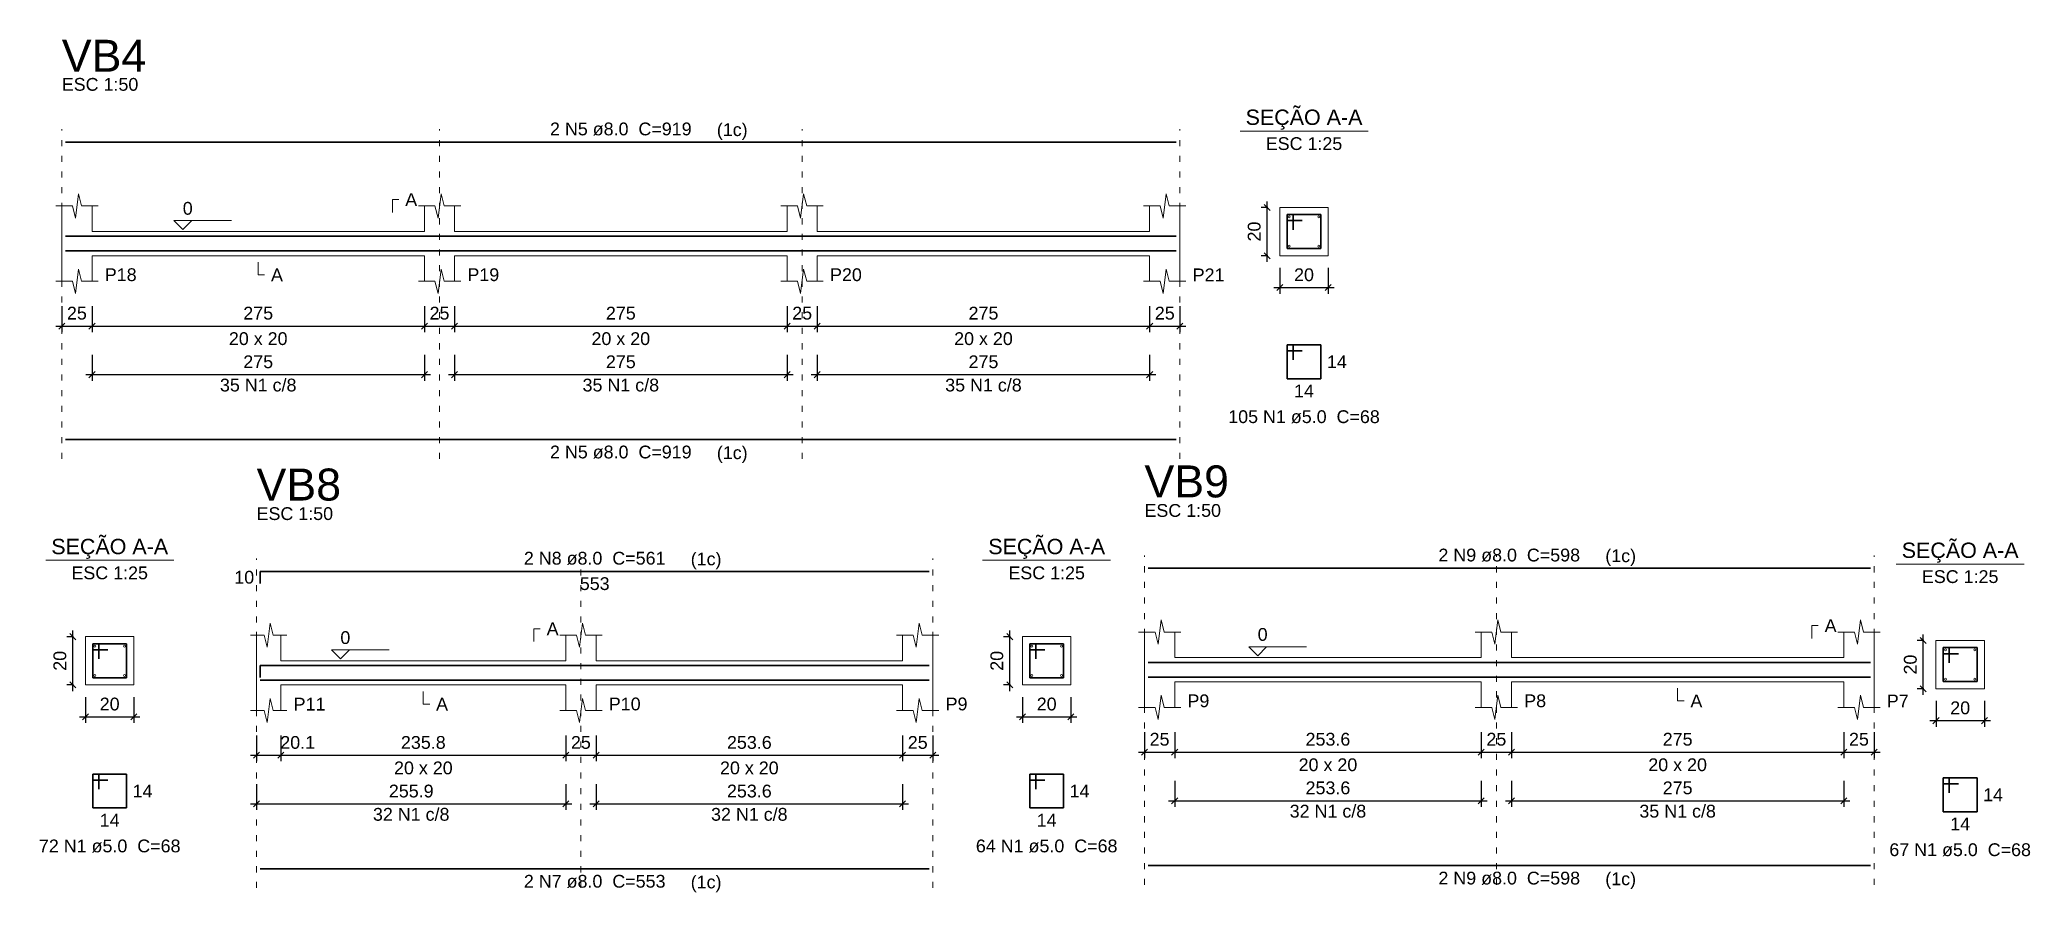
# Model space of a CAD drawing. Header units: millimetres. Extents: x 7 to 580, y -90 to 91.
# Drawn here: x 488.97 to 521.91, y 40.63 to 54.74 of the extents above; entities that cross this region are included whole.
import ezdxf

# ---------------------------------------------------------------- set-up
doc = ezdxf.new("R2010")
doc.units = ezdxf.units.MM
doc.linetypes.add('DOT2', pattern=[3.175, 0, -3.175])
for name, color, linetype, lineweight in [('DT-Barras na forma', 2, 'Continuous', 30), ('DT-Barras no corte', 5, 'Continuous', 5), ('DT-Barras rebatidas', 2, 'Continuous', 30), ('DT-Cotas', 9, 'Continuous', 5), ('DT-Forma', 5, 'Continuous', 5), ('DT-Pontilhado', 9, 'DOT2', 5), ('DT-Textos', 7, 'Continuous', 5), ('DT-Título', 3, 'Continuous', 20)]:
    doc.layers.add(name, color=color, linetype=linetype, lineweight=lineweight)
doc.styles.add('Arial', font='arial.ttf')
doc.styles.get("Standard").update_dxf_attribs({"font": 'arial.ttf'})
doc.dimstyles.new('UM_25.000000', dxfattribs={"dimtxt": 0.18, "dimasz": 0.1, "dimexe": 0.1, "dimexo": 0.2, "dimgap": 0, "dimtad": 1, "dimtih": 1, "dimtoh": 1, "dimdec": 1, "dimlfac": 25, "dimzin": 0, "dimdsep": 46, "dimtxsty": 'Standard', "dimblk": 'CLOSED', "dimblk1": 'CLOSED', "dimblk2": 'CLOSED', "dimcen": 0.09, "dimdle": 0.1, "dimadec": 1, "dimazin": 2, "dimtfac": 1, "dimtdec": 4, "dimtofl": 0, "dimtmove": 0, "dimatfit": 3, "dimldrblk": 'CLOSED', "dimfxl": 1, "dimtolj": 1, "dimarcsym": 0})
doc.dimstyles.new('UM_50.000000', dxfattribs={"dimtxt": 0.18, "dimasz": 0.1, "dimexe": 0.1, "dimexo": 0.2, "dimgap": 0, "dimtad": 1, "dimtih": 1, "dimtoh": 1, "dimdec": 1, "dimlfac": 50, "dimzin": 0, "dimdsep": 46, "dimtxsty": 'Standard', "dimblk": 'CLOSED', "dimblk1": 'CLOSED', "dimblk2": 'CLOSED', "dimcen": 0.09, "dimdle": 0.1, "dimadec": 1, "dimazin": 2, "dimtfac": 1, "dimtdec": 4, "dimtofl": 0, "dimtmove": 0, "dimatfit": 3, "dimldrblk": 'CLOSED', "dimfxl": 1, "dimtolj": 1, "dimarcsym": 0})

msp = doc.modelspace()

# ---------------------------------------------------------------- texts
at = {"layer": 'DT-Barras rebatidas', "color": 7, "char_height": 0.2118, "line_spacing_factor": 0.9, "style": 'Arial'}
for s, insert, width, attachment_point in [('2 N5 ø8.0  C=919', (498.5861, 53.1565), 4.06656, 8), ('14', (510.2714, 49.5184), 0.90832, 1), ('35 N1 c/8', (492.5862, 48.9178), 2.28744, 8), ('35 N1 c/8', (498.5865, 48.9178), 2.28744, 8), ('35 N1 c/8', (504.5867, 48.9178), 2.28744, 8), ('14', (509.8913, 49.0352), 0.90832, 2), ('105 N1 ø5.0  C=68', (509.8911, 48.3915), 4.32072, 8), ('2 N5 ø8.0  C=919', (498.5861, 47.8065), 4.06656, 8), ('2 N8 ø8.0  C=561', (498.1539, 46.0477), 4.06656, 8), ('2 N9 ø8.0  C=598', (513.2873, 46.1001), 4.06656, 8), ('10', (492.5194, 45.7355), 0.90832, 9), ('553', (498.1541, 45.8441), 1.16248, 2), ('14', (490.5085, 42.4096), 0.90832, 1), ('14', (506.0128, 42.4096), 0.90832, 1), ('14', (521.1287, 42.3473), 0.90832, 1), ('14', (490.1284, 41.9264), 0.90832, 2), ('32 N1 c/8', (495.1178, 41.809), 2.28744, 8), ('32 N1 c/8', (500.7126, 41.809), 2.28744, 8), ('14', (505.6327, 41.9264), 0.90832, 2), ('32 N1 c/8', (510.2874, 41.8613), 2.28744, 8), ('35 N1 c/8', (516.0736, 41.8613), 2.28744, 8), ('14', (520.7486, 41.8641), 0.90832, 2), ('72 N1 ø5.0  C=68', (490.1288, 41.2827), 4.06656, 8), ('64 N1 ø5.0  C=68', (505.6329, 41.2827), 4.06656, 8), ('67 N1 ø5.0  C=68', (520.7484, 41.2204), 4.06656, 8), ('2 N7 ø8.0  C=553', (498.1539, 40.6977), 4.06656, 8), ('2 N9 ø8.0  C=598', (513.2873, 40.7501), 4.06656, 8)]:
    msp.add_mtext(s, dxfattribs=dict(at, insert=insert, width=width, attachment_point=attachment_point))
at = {"layer": 'DT-Textos', "line_spacing_factor": 0.798, "style": 'Arial'}
for s, insert, char_height, width, attachment_point in [('ESC 1:50', (489.3361, 53.8975), 0.2118, 2.03328, 7), ('(1c)', (500.1751, 53.0866), 0.2118, 1.01664, 7), ('SEÇÃO A-A', (509.8911, 53.2566), 0.25416, 2.744928, 8), ('ESC 1:25', (509.8911, 52.9165), 0.2118, 2.03328, 8), ('0', (491.3381, 51.8445), 0.2118, 0.25416, 7), ('A', (495.0191, 51.9925), 0.2118, 0.25416, 7), ('P18', (490.0481, 50.7455), 0.2118, 0.76248, 7), ('A', (492.7981, 50.7455), 0.2118, 0.25416, 7), ('P19', (496.0481, 50.7455), 0.2118, 0.76248, 7), ('P20', (502.0481, 50.7455), 0.2118, 0.76248, 7), ('P21', (508.0491, 50.7455), 0.2118, 0.76248, 7), ('20 x 20', (492.5861, 49.6865), 0.2118, 1.77912, 8), ('20 x 20', (498.5861, 49.6865), 0.2118, 1.77912, 8), ('20 x 20', (504.5871, 49.6865), 0.2118, 1.77912, 8), ('(1c)', (500.1751, 47.7366), 0.2118, 1.01664, 7), ('ESC 1:50', (492.5589, 46.7887), 0.2118, 2.03328, 7), ('ESC 1:50', (507.2513, 46.8411), 0.2118, 2.03328, 7), ('SEÇÃO A-A', (490.1288, 46.1478), 0.25416, 2.744928, 8), ('SEÇÃO A-A', (505.6329, 46.1478), 0.25416, 2.744928, 8), ('SEÇÃO A-A', (520.7484, 46.0855), 0.25416, 2.744928, 8), ('(1c)', (499.7429, 45.9778), 0.2118, 1.01664, 7), ('(1c)', (514.8763, 46.0302), 0.2118, 1.01664, 7), ('ESC 1:25', (490.1288, 45.8077), 0.2118, 2.03328, 8), ('ESC 1:25', (505.6329, 45.8077), 0.2118, 2.03328, 8), ('ESC 1:25', (520.7484, 45.7454), 0.2118, 2.03328, 8), ('A', (518.5063, 44.9361), 0.2118, 0.25416, 7), ('0', (493.9459, 44.7357), 0.2118, 0.25416, 7), ('A', (497.3589, 44.8837), 0.2118, 0.25416, 7), ('0', (509.1243, 44.7881), 0.2118, 0.25416, 7), ('P11', (493.1719, 43.6367), 0.2118, 0.76248, 7), ('A', (495.5299, 43.6367), 0.2118, 0.25416, 7), ('P10', (498.3879, 43.6367), 0.2118, 0.76248, 7), ('P9', (503.9609, 43.6367), 0.2118, 0.50832, 7), ('P9', (507.9633, 43.6891), 0.2118, 0.50832, 7), ('P8', (513.5353, 43.6891), 0.2118, 0.50832, 7), ('A', (516.2853, 43.6891), 0.2118, 0.25416, 7), ('P7', (519.5353, 43.6891), 0.2118, 0.50832, 7), ('20 x 20', (510.2873, 42.6301), 0.2118, 1.77912, 8), ('20 x 20', (516.0733, 42.6301), 0.2118, 1.77912, 8), ('20 x 20', (495.3189, 42.5777), 0.2118, 1.77912, 8), ('20 x 20', (500.7129, 42.5777), 0.2118, 1.77912, 8), ('(1c)', (499.7429, 40.6278), 0.2118, 1.01664, 7), ('(1c)', (514.8763, 40.6802), 0.2118, 1.01664, 7)]:
    msp.add_mtext(s, dxfattribs=dict(at, insert=insert, char_height=char_height, width=width, attachment_point=attachment_point))
at = {"layer": 'DT-Título', "char_height": 0.5295, "width": 1.9062, "attachment_point": 7, "line_spacing_factor": 0.798, "style": 'Arial'}
for s, insert in [('VB4', (489.3361, 54.2154)), ('VB8', (492.5589, 47.1066)), ('VB9', (507.2513, 47.1589))]:
    msp.add_mtext(s, dxfattribs=dict(at, insert=insert))

# ---------------------------------------------------------------- blocks, each defined once
blk = doc.blocks.new('_OBLIQUE')
at = {"color": 0, "linetype": 'ByBlock', "lineweight": -2}
blk.add_line((-0.5, -0.5), (0.5, 0.5), dxfattribs=at)
blk = doc.blocks.new('*D422')
at = {"layer": 'Defpoints', "color": 0, "transparency": 16777216}
for p in [(489.336, 50.534), (489.836, 50.534), (489.836, 50.004)]:
    blk.add_point(p, dxfattribs=at)
at = {"layer": 'DT-Cotas', "color": 0, "lineweight": -2, "transparency": 16777216}
for p, q in [((489.336, 50.334), (489.336, 49.904)), ((489.836, 50.334), (489.836, 49.904)), ((489.236, 50.004), (489.936, 50.004))]:
    blk.add_line(p, q, dxfattribs=at)
at = {"layer": 'DT-Cotas', "color": 0, "lineweight": -2, "transparency": 16777216, "xscale": 0.1, "yscale": 0.1, "zscale": 0.1, "rotation": 180}
blk.add_blockref('_OBLIQUE', (489.336, 50.004), dxfattribs=at)
at = {"layer": 'DT-Cotas', "color": 0, "lineweight": -2, "transparency": 16777216, "xscale": 0.1, "yscale": 0.1, "zscale": 0.1}
blk.add_blockref('_OBLIQUE', (489.836, 50.004), dxfattribs=at)
at = {"layer": 'DT-Cotas', "transparency": 16777216, "insert": (489.586, 50.216), "char_height": 0.2118, "attachment_point": 5, "rotation": 0.0057, "style": 'Arial'}
blk.add_mtext('\\A1;25', dxfattribs=at)
blk = doc.blocks.new('*D423')
at = {"layer": 'Defpoints', "color": 0, "transparency": 16777216}
for p in [(489.836, 50.534), (495.336, 50.534), (495.336, 50.004)]:
    blk.add_point(p, dxfattribs=at)
at = {"layer": 'DT-Cotas', "color": 0, "lineweight": -2, "transparency": 16777216}
for p, q in [((489.836, 50.334), (489.836, 49.904)), ((495.336, 50.334), (495.336, 49.904)), ((489.736, 50.004), (495.436, 50.004))]:
    blk.add_line(p, q, dxfattribs=at)
at = {"layer": 'DT-Cotas', "color": 0, "lineweight": -2, "transparency": 16777216, "xscale": 0.1, "yscale": 0.1, "zscale": 0.1, "rotation": 180}
blk.add_blockref('_OBLIQUE', (489.836, 50.004), dxfattribs=at)
at = {"layer": 'DT-Cotas', "color": 0, "lineweight": -2, "transparency": 16777216, "xscale": 0.1, "yscale": 0.1, "zscale": 0.1}
blk.add_blockref('_OBLIQUE', (495.336, 50.004), dxfattribs=at)
at = {"layer": 'DT-Cotas', "transparency": 16777216, "insert": (492.586, 50.216), "char_height": 0.2118, "attachment_point": 5, "rotation": 0.0057, "style": 'Arial'}
blk.add_mtext('\\A1;275', dxfattribs=at)
blk = doc.blocks.new('*D424')
at = {"layer": 'Defpoints', "color": 0, "transparency": 16777216}
for p in [(495.336, 50.534), (495.836, 50.534), (495.836, 50.004)]:
    blk.add_point(p, dxfattribs=at)
at = {"layer": 'DT-Cotas', "color": 0, "lineweight": -2, "transparency": 16777216}
for p, q in [((495.336, 50.334), (495.336, 49.904)), ((495.836, 50.334), (495.836, 49.904)), ((495.236, 50.004), (495.936, 50.004))]:
    blk.add_line(p, q, dxfattribs=at)
at = {"layer": 'DT-Cotas', "color": 0, "lineweight": -2, "transparency": 16777216, "xscale": 0.1, "yscale": 0.1, "zscale": 0.1, "rotation": 180}
blk.add_blockref('_OBLIQUE', (495.336, 50.004), dxfattribs=at)
at = {"layer": 'DT-Cotas', "color": 0, "lineweight": -2, "transparency": 16777216, "xscale": 0.1, "yscale": 0.1, "zscale": 0.1}
blk.add_blockref('_OBLIQUE', (495.836, 50.004), dxfattribs=at)
at = {"layer": 'DT-Cotas', "transparency": 16777216, "insert": (495.586, 50.216), "char_height": 0.2118, "attachment_point": 5, "rotation": 0.0057, "style": 'Arial'}
blk.add_mtext('\\A1;25', dxfattribs=at)
blk = doc.blocks.new('*D425')
at = {"layer": 'Defpoints', "color": 0, "transparency": 16777216}
for p in [(495.836, 50.534), (501.337, 50.534), (501.337, 50.004)]:
    blk.add_point(p, dxfattribs=at)
at = {"layer": 'DT-Cotas', "color": 0, "lineweight": -2, "transparency": 16777216}
for p, q in [((495.836, 50.334), (495.836, 49.904)), ((501.337, 50.334), (501.337, 49.904)), ((495.736, 50.004), (501.437, 50.004))]:
    blk.add_line(p, q, dxfattribs=at)
at = {"layer": 'DT-Cotas', "color": 0, "lineweight": -2, "transparency": 16777216, "xscale": 0.1, "yscale": 0.1, "zscale": 0.1, "rotation": 180}
blk.add_blockref('_OBLIQUE', (495.836, 50.004), dxfattribs=at)
at = {"layer": 'DT-Cotas', "color": 0, "lineweight": -2, "transparency": 16777216, "xscale": 0.1, "yscale": 0.1, "zscale": 0.1}
blk.add_blockref('_OBLIQUE', (501.337, 50.004), dxfattribs=at)
at = {"layer": 'DT-Cotas', "transparency": 16777216, "insert": (498.586, 50.216), "char_height": 0.2118, "attachment_point": 5, "rotation": 0.0057, "style": 'Arial'}
blk.add_mtext('\\A1;275', dxfattribs=at)
blk = doc.blocks.new('*D426')
at = {"layer": 'Defpoints', "color": 0, "transparency": 16777216}
for p in [(501.337, 50.534), (501.837, 50.534), (501.837, 50.004)]:
    blk.add_point(p, dxfattribs=at)
at = {"layer": 'DT-Cotas', "color": 0, "lineweight": -2, "transparency": 16777216}
for p, q in [((501.337, 50.334), (501.337, 49.904)), ((501.837, 50.334), (501.837, 49.904)), ((501.237, 50.004), (501.937, 50.004))]:
    blk.add_line(p, q, dxfattribs=at)
at = {"layer": 'DT-Cotas', "color": 0, "lineweight": -2, "transparency": 16777216, "xscale": 0.1, "yscale": 0.1, "zscale": 0.1, "rotation": 180}
blk.add_blockref('_OBLIQUE', (501.337, 50.004), dxfattribs=at)
at = {"layer": 'DT-Cotas', "color": 0, "lineweight": -2, "transparency": 16777216, "xscale": 0.1, "yscale": 0.1, "zscale": 0.1}
blk.add_blockref('_OBLIQUE', (501.837, 50.004), dxfattribs=at)
at = {"layer": 'DT-Cotas', "transparency": 16777216, "insert": (501.587, 50.216), "char_height": 0.2118, "attachment_point": 5, "rotation": 0.0057, "style": 'Arial'}
blk.add_mtext('\\A1;25', dxfattribs=at)
blk = doc.blocks.new('*D427')
at = {"layer": 'Defpoints', "color": 0, "transparency": 16777216}
for p in [(501.837, 50.534), (507.337, 50.534), (507.337, 50.004)]:
    blk.add_point(p, dxfattribs=at)
at = {"layer": 'DT-Cotas', "color": 0, "lineweight": -2, "transparency": 16777216}
for p, q in [((501.837, 50.334), (501.837, 49.904)), ((507.337, 50.334), (507.337, 49.904)), ((501.737, 50.004), (507.437, 50.004))]:
    blk.add_line(p, q, dxfattribs=at)
at = {"layer": 'DT-Cotas', "color": 0, "lineweight": -2, "transparency": 16777216, "xscale": 0.1, "yscale": 0.1, "zscale": 0.1, "rotation": 180}
blk.add_blockref('_OBLIQUE', (501.837, 50.004), dxfattribs=at)
at = {"layer": 'DT-Cotas', "color": 0, "lineweight": -2, "transparency": 16777216, "xscale": 0.1, "yscale": 0.1, "zscale": 0.1}
blk.add_blockref('_OBLIQUE', (507.337, 50.004), dxfattribs=at)
at = {"layer": 'DT-Cotas', "transparency": 16777216, "insert": (504.587, 50.216), "char_height": 0.2118, "attachment_point": 5, "rotation": 0.0057, "style": 'Arial'}
blk.add_mtext('\\A1;275', dxfattribs=at)
blk = doc.blocks.new('*D428')
at = {"layer": 'Defpoints', "color": 0, "transparency": 16777216}
for p in [(507.337, 50.534), (507.837, 50.534), (507.837, 50.004)]:
    blk.add_point(p, dxfattribs=at)
at = {"layer": 'DT-Cotas', "color": 0, "lineweight": -2, "transparency": 16777216}
for p, q in [((507.337, 50.334), (507.337, 49.904)), ((507.837, 50.334), (507.837, 49.904)), ((507.237, 50.004), (507.937, 50.004))]:
    blk.add_line(p, q, dxfattribs=at)
at = {"layer": 'DT-Cotas', "color": 0, "lineweight": -2, "transparency": 16777216, "xscale": 0.1, "yscale": 0.1, "zscale": 0.1, "rotation": 180}
blk.add_blockref('_OBLIQUE', (507.337, 50.004), dxfattribs=at)
at = {"layer": 'DT-Cotas', "color": 0, "lineweight": -2, "transparency": 16777216, "xscale": 0.1, "yscale": 0.1, "zscale": 0.1}
blk.add_blockref('_OBLIQUE', (507.837, 50.004), dxfattribs=at)
at = {"layer": 'DT-Cotas', "transparency": 16777216, "insert": (507.587, 50.216), "char_height": 0.2118, "attachment_point": 5, "rotation": 0.0057, "style": 'Arial'}
blk.add_mtext('\\A1;25', dxfattribs=at)
blk = doc.blocks.new('*D429')
at = {"layer": 'Defpoints', "color": 0, "transparency": 16777216}
for p in [(509.28, 51.969), (509.491, 51.969), (509.491, 51.169)]:
    blk.add_point(p, dxfattribs=at)
at = {"layer": 'DT-Cotas', "color": 0, "lineweight": -2, "transparency": 16777216}
for p, q in [((509.28, 51.069), (509.28, 52.069)), ((509.291, 51.969), (509.18, 51.969)), ((509.291, 51.169), (509.18, 51.169))]:
    blk.add_line(p, q, dxfattribs=at)
at = {"layer": 'DT-Cotas', "color": 0, "lineweight": -2, "transparency": 16777216, "xscale": 0.1, "yscale": 0.1, "zscale": 0.1}
for p, rotation in [((509.28, 51.969), 90), ((509.28, 51.169), 270)]:
    blk.add_blockref('_OBLIQUE', p, dxfattribs=dict(at, rotation=rotation))
at = {"layer": 'DT-Cotas', "transparency": 16777216, "insert": (509.068, 51.569), "char_height": 0.2118, "attachment_point": 5, "rotation": 90, "style": 'Arial'}
blk.add_mtext('\\A1;20', dxfattribs=at)
blk = doc.blocks.new('*D430')
at = {"layer": 'Defpoints', "color": 0, "transparency": 16777216}
for p in [(509.491, 51.169), (510.291, 51.169), (510.291, 50.64)]:
    blk.add_point(p, dxfattribs=at)
at = {"layer": 'DT-Cotas', "color": 0, "lineweight": -2, "transparency": 16777216}
for p, q in [((509.491, 50.969), (509.491, 50.54)), ((510.291, 50.969), (510.291, 50.54)), ((509.391, 50.64), (510.391, 50.64))]:
    blk.add_line(p, q, dxfattribs=at)
at = {"layer": 'DT-Cotas', "color": 0, "lineweight": -2, "transparency": 16777216, "xscale": 0.1, "yscale": 0.1, "zscale": 0.1, "rotation": 180}
blk.add_blockref('_OBLIQUE', (509.491, 50.64), dxfattribs=at)
at = {"layer": 'DT-Cotas', "color": 0, "lineweight": -2, "transparency": 16777216, "xscale": 0.1, "yscale": 0.1, "zscale": 0.1}
blk.add_blockref('_OBLIQUE', (510.291, 50.64), dxfattribs=at)
at = {"layer": 'DT-Cotas', "transparency": 16777216, "insert": (509.891, 50.852), "char_height": 0.2118, "attachment_point": 5, "rotation": 0.0057, "style": 'Arial'}
blk.add_mtext('\\A1;20', dxfattribs=at)
blk = doc.blocks.new('*D431')
at = {"layer": 'Defpoints', "color": 0, "transparency": 16777216}
for p in [(489.836, 49.729), (495.336, 49.729), (495.336, 49.199)]:
    blk.add_point(p, dxfattribs=at)
at = {"layer": 'DT-Cotas', "color": 0, "lineweight": -2, "transparency": 16777216}
for p, q in [((489.836, 49.529), (489.836, 49.099)), ((495.336, 49.529), (495.336, 49.099)), ((489.736, 49.199), (495.436, 49.199))]:
    blk.add_line(p, q, dxfattribs=at)
at = {"layer": 'DT-Cotas', "color": 0, "lineweight": -2, "transparency": 16777216, "xscale": 0.1, "yscale": 0.1, "zscale": 0.1, "rotation": 180}
blk.add_blockref('_OBLIQUE', (489.836, 49.199), dxfattribs=at)
at = {"layer": 'DT-Cotas', "color": 0, "lineweight": -2, "transparency": 16777216, "xscale": 0.1, "yscale": 0.1, "zscale": 0.1}
blk.add_blockref('_OBLIQUE', (495.336, 49.199), dxfattribs=at)
at = {"layer": 'DT-Cotas', "transparency": 16777216, "insert": (492.586, 49.411), "char_height": 0.2118, "attachment_point": 5, "rotation": 0.0057, "style": 'Arial'}
blk.add_mtext('\\A1;275', dxfattribs=at)
blk = doc.blocks.new('*D432')
at = {"layer": 'Defpoints', "color": 0, "transparency": 16777216}
for p in [(495.836, 49.729), (501.337, 49.729), (501.337, 49.199)]:
    blk.add_point(p, dxfattribs=at)
at = {"layer": 'DT-Cotas', "color": 0, "lineweight": -2, "transparency": 16777216}
for p, q in [((495.836, 49.529), (495.836, 49.099)), ((501.337, 49.529), (501.337, 49.099)), ((495.736, 49.199), (501.437, 49.199))]:
    blk.add_line(p, q, dxfattribs=at)
at = {"layer": 'DT-Cotas', "color": 0, "lineweight": -2, "transparency": 16777216, "xscale": 0.1, "yscale": 0.1, "zscale": 0.1, "rotation": 180}
blk.add_blockref('_OBLIQUE', (495.836, 49.199), dxfattribs=at)
at = {"layer": 'DT-Cotas', "color": 0, "lineweight": -2, "transparency": 16777216, "xscale": 0.1, "yscale": 0.1, "zscale": 0.1}
blk.add_blockref('_OBLIQUE', (501.337, 49.199), dxfattribs=at)
at = {"layer": 'DT-Cotas', "transparency": 16777216, "insert": (498.586, 49.411), "char_height": 0.2118, "attachment_point": 5, "rotation": 0.0057, "style": 'Arial'}
blk.add_mtext('\\A1;275', dxfattribs=at)
blk = doc.blocks.new('*D433')
at = {"layer": 'Defpoints', "color": 0, "transparency": 16777216}
for p in [(501.837, 49.729), (507.337, 49.729), (507.337, 49.199)]:
    blk.add_point(p, dxfattribs=at)
at = {"layer": 'DT-Cotas', "color": 0, "lineweight": -2, "transparency": 16777216}
for p, q in [((501.837, 49.529), (501.837, 49.099)), ((507.337, 49.529), (507.337, 49.099)), ((501.737, 49.199), (507.437, 49.199))]:
    blk.add_line(p, q, dxfattribs=at)
at = {"layer": 'DT-Cotas', "color": 0, "lineweight": -2, "transparency": 16777216, "xscale": 0.1, "yscale": 0.1, "zscale": 0.1, "rotation": 180}
blk.add_blockref('_OBLIQUE', (501.837, 49.199), dxfattribs=at)
at = {"layer": 'DT-Cotas', "color": 0, "lineweight": -2, "transparency": 16777216, "xscale": 0.1, "yscale": 0.1, "zscale": 0.1}
blk.add_blockref('_OBLIQUE', (507.337, 49.199), dxfattribs=at)
at = {"layer": 'DT-Cotas', "transparency": 16777216, "insert": (504.587, 49.411), "char_height": 0.2118, "attachment_point": 5, "rotation": 0.0057, "style": 'Arial'}
blk.add_mtext('\\A1;275', dxfattribs=at)
blk = doc.blocks.new('*D744')
at = {"layer": 'Defpoints', "color": 0, "transparency": 16777216}
for p in [(489.517, 44.86), (489.728, 44.86), (489.728, 44.06)]:
    blk.add_point(p, dxfattribs=at)
at = {"layer": 'DT-Cotas', "color": 0, "lineweight": -2, "transparency": 16777216}
for p, q in [((489.528, 44.86), (489.417, 44.86)), ((489.517, 43.96), (489.517, 44.96)), ((489.528, 44.06), (489.417, 44.06))]:
    blk.add_line(p, q, dxfattribs=at)
at = {"layer": 'DT-Cotas', "color": 0, "lineweight": -2, "transparency": 16777216, "xscale": 0.1, "yscale": 0.1, "zscale": 0.1}
for p, rotation in [((489.517, 44.86), 90), ((489.517, 44.06), 270)]:
    blk.add_blockref('_OBLIQUE', p, dxfattribs=dict(at, rotation=rotation))
at = {"layer": 'DT-Cotas', "transparency": 16777216, "insert": (489.305, 44.46), "char_height": 0.2118, "attachment_point": 5, "rotation": 90, "style": 'Arial'}
blk.add_mtext('\\A1;20', dxfattribs=at)
blk = doc.blocks.new('*D745')
at = {"layer": 'Defpoints', "color": 0, "transparency": 16777216}
for p in [(489.728, 44.06), (490.528, 44.06), (490.528, 43.531)]:
    blk.add_point(p, dxfattribs=at)
at = {"layer": 'DT-Cotas', "color": 0, "lineweight": -2, "transparency": 16777216}
for p, q in [((489.728, 43.86), (489.728, 43.431)), ((490.528, 43.86), (490.528, 43.431)), ((489.628, 43.531), (490.628, 43.531))]:
    blk.add_line(p, q, dxfattribs=at)
at = {"layer": 'DT-Cotas', "color": 0, "lineweight": -2, "transparency": 16777216, "xscale": 0.1, "yscale": 0.1, "zscale": 0.1, "rotation": 180}
blk.add_blockref('_OBLIQUE', (489.728, 43.531), dxfattribs=at)
at = {"layer": 'DT-Cotas', "color": 0, "lineweight": -2, "transparency": 16777216, "xscale": 0.1, "yscale": 0.1, "zscale": 0.1}
blk.add_blockref('_OBLIQUE', (490.528, 43.531), dxfattribs=at)
at = {"layer": 'DT-Cotas', "transparency": 16777216, "insert": (490.128, 43.743), "char_height": 0.2118, "attachment_point": 5, "rotation": 0.0057, "style": 'Arial'}
blk.add_mtext('\\A1;20', dxfattribs=at)
blk = doc.blocks.new('*D748')
at = {"layer": 'Defpoints', "color": 0, "transparency": 16777216}
for p in [(492.559, 43.425), (492.961, 43.425), (492.961, 42.896)]:
    blk.add_point(p, dxfattribs=at)
at = {"layer": 'DT-Cotas', "color": 0, "lineweight": -2, "transparency": 16777216}
for p, q in [((492.559, 43.225), (492.559, 42.796)), ((492.961, 43.225), (492.961, 42.796)), ((492.459, 42.896), (493.061, 42.896))]:
    blk.add_line(p, q, dxfattribs=at)
at = {"layer": 'DT-Cotas', "color": 0, "lineweight": -2, "transparency": 16777216, "xscale": 0.1, "yscale": 0.1, "zscale": 0.1, "rotation": 180}
blk.add_blockref('_OBLIQUE', (492.559, 42.896), dxfattribs=at)
at = {"layer": 'DT-Cotas', "color": 0, "lineweight": -2, "transparency": 16777216, "xscale": 0.1, "yscale": 0.1, "zscale": 0.1}
blk.add_blockref('_OBLIQUE', (492.961, 42.896), dxfattribs=at)
at = {"layer": 'DT-Cotas', "transparency": 16777216, "insert": (493.239, 43.107), "char_height": 0.2118, "attachment_point": 5, "rotation": 0.0057, "style": 'Arial'}
blk.add_mtext('\\A1;20.1', dxfattribs=at)
blk = doc.blocks.new('*D749')
at = {"layer": 'Defpoints', "color": 0, "transparency": 16777216}
for p in [(492.961, 43.425), (497.676, 43.425), (497.676, 42.896)]:
    blk.add_point(p, dxfattribs=at)
at = {"layer": 'DT-Cotas', "color": 0, "lineweight": -2, "transparency": 16777216}
for p, q in [((492.961, 43.225), (492.961, 42.796)), ((497.676, 43.225), (497.676, 42.796)), ((492.861, 42.896), (497.776, 42.896))]:
    blk.add_line(p, q, dxfattribs=at)
at = {"layer": 'DT-Cotas', "color": 0, "lineweight": -2, "transparency": 16777216, "xscale": 0.1, "yscale": 0.1, "zscale": 0.1, "rotation": 180}
blk.add_blockref('_OBLIQUE', (492.961, 42.896), dxfattribs=at)
at = {"layer": 'DT-Cotas', "color": 0, "lineweight": -2, "transparency": 16777216, "xscale": 0.1, "yscale": 0.1, "zscale": 0.1}
blk.add_blockref('_OBLIQUE', (497.676, 42.896), dxfattribs=at)
at = {"layer": 'DT-Cotas', "transparency": 16777216, "insert": (495.318, 43.107), "char_height": 0.2118, "attachment_point": 5, "rotation": 0.0057, "style": 'Arial'}
blk.add_mtext('\\A1;235.8', dxfattribs=at)
blk = doc.blocks.new('*D750')
at = {"layer": 'Defpoints', "color": 0, "transparency": 16777216}
for p in [(497.676, 43.425), (498.176, 43.425), (498.176, 42.896)]:
    blk.add_point(p, dxfattribs=at)
at = {"layer": 'DT-Cotas', "color": 0, "lineweight": -2, "transparency": 16777216}
for p, q in [((497.676, 43.225), (497.676, 42.796)), ((498.176, 43.225), (498.176, 42.796)), ((497.576, 42.896), (498.276, 42.896))]:
    blk.add_line(p, q, dxfattribs=at)
at = {"layer": 'DT-Cotas', "color": 0, "lineweight": -2, "transparency": 16777216, "xscale": 0.1, "yscale": 0.1, "zscale": 0.1, "rotation": 180}
blk.add_blockref('_OBLIQUE', (497.676, 42.896), dxfattribs=at)
at = {"layer": 'DT-Cotas', "color": 0, "lineweight": -2, "transparency": 16777216, "xscale": 0.1, "yscale": 0.1, "zscale": 0.1}
blk.add_blockref('_OBLIQUE', (498.176, 42.896), dxfattribs=at)
at = {"layer": 'DT-Cotas', "transparency": 16777216, "insert": (497.926, 43.107), "char_height": 0.2118, "attachment_point": 5, "rotation": 0.0057, "style": 'Arial'}
blk.add_mtext('\\A1;25', dxfattribs=at)
blk = doc.blocks.new('*D751')
at = {"layer": 'Defpoints', "color": 0, "transparency": 16777216}
for p in [(498.176, 43.425), (503.249, 43.425), (503.249, 42.896)]:
    blk.add_point(p, dxfattribs=at)
at = {"layer": 'DT-Cotas', "color": 0, "lineweight": -2, "transparency": 16777216}
for p, q in [((498.176, 43.225), (498.176, 42.796)), ((503.249, 43.225), (503.249, 42.796)), ((498.076, 42.896), (503.349, 42.896))]:
    blk.add_line(p, q, dxfattribs=at)
at = {"layer": 'DT-Cotas', "color": 0, "lineweight": -2, "transparency": 16777216, "xscale": 0.1, "yscale": 0.1, "zscale": 0.1, "rotation": 180}
blk.add_blockref('_OBLIQUE', (498.176, 42.896), dxfattribs=at)
at = {"layer": 'DT-Cotas', "color": 0, "lineweight": -2, "transparency": 16777216, "xscale": 0.1, "yscale": 0.1, "zscale": 0.1}
blk.add_blockref('_OBLIQUE', (503.249, 42.896), dxfattribs=at)
at = {"layer": 'DT-Cotas', "transparency": 16777216, "insert": (500.713, 43.107), "char_height": 0.2118, "attachment_point": 5, "rotation": 0.0057, "style": 'Arial'}
blk.add_mtext('\\A1;253.6', dxfattribs=at)
blk = doc.blocks.new('*D752')
at = {"layer": 'Defpoints', "color": 0, "transparency": 16777216}
for p in [(503.249, 43.425), (503.749, 43.425), (503.749, 42.896)]:
    blk.add_point(p, dxfattribs=at)
at = {"layer": 'DT-Cotas', "color": 0, "lineweight": -2, "transparency": 16777216}
for p, q in [((503.249, 43.225), (503.249, 42.796)), ((503.749, 43.225), (503.749, 42.796)), ((503.149, 42.896), (503.849, 42.896))]:
    blk.add_line(p, q, dxfattribs=at)
at = {"layer": 'DT-Cotas', "color": 0, "lineweight": -2, "transparency": 16777216, "xscale": 0.1, "yscale": 0.1, "zscale": 0.1, "rotation": 180}
blk.add_blockref('_OBLIQUE', (503.249, 42.896), dxfattribs=at)
at = {"layer": 'DT-Cotas', "color": 0, "lineweight": -2, "transparency": 16777216, "xscale": 0.1, "yscale": 0.1, "zscale": 0.1}
blk.add_blockref('_OBLIQUE', (503.749, 42.896), dxfattribs=at)
at = {"layer": 'DT-Cotas', "transparency": 16777216, "insert": (503.499, 43.107), "char_height": 0.2118, "attachment_point": 5, "rotation": 0.0057, "style": 'Arial'}
blk.add_mtext('\\A1;25', dxfattribs=at)
blk = doc.blocks.new('*D753')
at = {"layer": 'Defpoints', "color": 0, "transparency": 16777216}
for p in [(505.021, 44.86), (505.233, 44.86), (505.233, 44.06)]:
    blk.add_point(p, dxfattribs=at)
at = {"layer": 'DT-Cotas', "color": 0, "lineweight": -2, "transparency": 16777216}
for p, q in [((505.033, 44.86), (504.921, 44.86)), ((505.021, 43.96), (505.021, 44.96)), ((505.033, 44.06), (504.921, 44.06))]:
    blk.add_line(p, q, dxfattribs=at)
at = {"layer": 'DT-Cotas', "color": 0, "lineweight": -2, "transparency": 16777216, "xscale": 0.1, "yscale": 0.1, "zscale": 0.1}
for p, rotation in [((505.021, 44.86), 90), ((505.021, 44.06), 270)]:
    blk.add_blockref('_OBLIQUE', p, dxfattribs=dict(at, rotation=rotation))
at = {"layer": 'DT-Cotas', "transparency": 16777216, "insert": (504.809, 44.46), "char_height": 0.2118, "attachment_point": 5, "rotation": 90, "style": 'Arial'}
blk.add_mtext('\\A1;20', dxfattribs=at)
blk = doc.blocks.new('*D754')
at = {"layer": 'Defpoints', "color": 0, "transparency": 16777216}
for p in [(505.233, 44.06), (506.033, 44.06), (506.033, 43.531)]:
    blk.add_point(p, dxfattribs=at)
at = {"layer": 'DT-Cotas', "color": 0, "lineweight": -2, "transparency": 16777216}
for p, q in [((505.233, 43.86), (505.233, 43.431)), ((506.033, 43.86), (506.033, 43.431)), ((505.133, 43.531), (506.133, 43.531))]:
    blk.add_line(p, q, dxfattribs=at)
at = {"layer": 'DT-Cotas', "color": 0, "lineweight": -2, "transparency": 16777216, "xscale": 0.1, "yscale": 0.1, "zscale": 0.1, "rotation": 180}
blk.add_blockref('_OBLIQUE', (505.233, 43.531), dxfattribs=at)
at = {"layer": 'DT-Cotas', "color": 0, "lineweight": -2, "transparency": 16777216, "xscale": 0.1, "yscale": 0.1, "zscale": 0.1}
blk.add_blockref('_OBLIQUE', (506.033, 43.531), dxfattribs=at)
at = {"layer": 'DT-Cotas', "transparency": 16777216, "insert": (505.633, 43.743), "char_height": 0.2118, "attachment_point": 5, "rotation": 0.0057, "style": 'Arial'}
blk.add_mtext('\\A1;20', dxfattribs=at)
blk = doc.blocks.new('*D755')
at = {"layer": 'Defpoints', "color": 0, "transparency": 16777216}
for p in [(492.559, 42.62), (497.676, 42.62), (497.676, 42.091)]:
    blk.add_point(p, dxfattribs=at)
at = {"layer": 'DT-Cotas', "color": 0, "lineweight": -2, "transparency": 16777216}
for p, q in [((492.559, 42.42), (492.559, 41.991)), ((497.676, 42.42), (497.676, 41.991)), ((492.459, 42.091), (497.776, 42.091))]:
    blk.add_line(p, q, dxfattribs=at)
at = {"layer": 'DT-Cotas', "color": 0, "lineweight": -2, "transparency": 16777216, "xscale": 0.1, "yscale": 0.1, "zscale": 0.1, "rotation": 180}
blk.add_blockref('_OBLIQUE', (492.559, 42.091), dxfattribs=at)
at = {"layer": 'DT-Cotas', "color": 0, "lineweight": -2, "transparency": 16777216, "xscale": 0.1, "yscale": 0.1, "zscale": 0.1}
blk.add_blockref('_OBLIQUE', (497.676, 42.091), dxfattribs=at)
at = {"layer": 'DT-Cotas', "transparency": 16777216, "insert": (495.118, 42.302), "char_height": 0.2118, "attachment_point": 5, "rotation": 0.0057, "style": 'Arial'}
blk.add_mtext('\\A1;255.9', dxfattribs=at)
blk = doc.blocks.new('*D756')
at = {"layer": 'Defpoints', "color": 0, "transparency": 16777216}
for p in [(498.176, 42.62), (503.249, 42.62), (503.249, 42.091)]:
    blk.add_point(p, dxfattribs=at)
at = {"layer": 'DT-Cotas', "color": 0, "lineweight": -2, "transparency": 16777216}
for p, q in [((498.176, 42.42), (498.176, 41.991)), ((503.249, 42.42), (503.249, 41.991)), ((498.076, 42.091), (503.349, 42.091))]:
    blk.add_line(p, q, dxfattribs=at)
at = {"layer": 'DT-Cotas', "color": 0, "lineweight": -2, "transparency": 16777216, "xscale": 0.1, "yscale": 0.1, "zscale": 0.1, "rotation": 180}
blk.add_blockref('_OBLIQUE', (498.176, 42.091), dxfattribs=at)
at = {"layer": 'DT-Cotas', "color": 0, "lineweight": -2, "transparency": 16777216, "xscale": 0.1, "yscale": 0.1, "zscale": 0.1}
blk.add_blockref('_OBLIQUE', (503.249, 42.091), dxfattribs=at)
at = {"layer": 'DT-Cotas', "transparency": 16777216, "insert": (500.713, 42.302), "char_height": 0.2118, "attachment_point": 5, "rotation": 0.0057, "style": 'Arial'}
blk.add_mtext('\\A1;253.6', dxfattribs=at)
blk = doc.blocks.new('*D768')
at = {"layer": 'Defpoints', "color": 0, "transparency": 16777216}
for p in [(507.251, 43.477), (507.751, 43.477), (507.751, 42.948)]:
    blk.add_point(p, dxfattribs=at)
at = {"layer": 'DT-Cotas', "color": 0, "lineweight": -2, "transparency": 16777216}
for p, q in [((507.251, 43.277), (507.251, 42.848)), ((507.751, 43.277), (507.751, 42.848)), ((507.151, 42.948), (507.851, 42.948))]:
    blk.add_line(p, q, dxfattribs=at)
at = {"layer": 'DT-Cotas', "color": 0, "lineweight": -2, "transparency": 16777216, "xscale": 0.1, "yscale": 0.1, "zscale": 0.1, "rotation": 180}
blk.add_blockref('_OBLIQUE', (507.251, 42.948), dxfattribs=at)
at = {"layer": 'DT-Cotas', "color": 0, "lineweight": -2, "transparency": 16777216, "xscale": 0.1, "yscale": 0.1, "zscale": 0.1}
blk.add_blockref('_OBLIQUE', (507.751, 42.948), dxfattribs=at)
at = {"layer": 'DT-Cotas', "transparency": 16777216, "insert": (507.501, 43.16), "char_height": 0.2118, "attachment_point": 5, "rotation": 0.0057, "style": 'Arial'}
blk.add_mtext('\\A1;25', dxfattribs=at)
blk = doc.blocks.new('*D769')
at = {"layer": 'Defpoints', "color": 0, "transparency": 16777216}
for p in [(507.751, 43.477), (512.824, 43.477), (512.824, 42.948)]:
    blk.add_point(p, dxfattribs=at)
at = {"layer": 'DT-Cotas', "color": 0, "lineweight": -2, "transparency": 16777216}
for p, q in [((507.751, 43.277), (507.751, 42.848)), ((512.824, 43.277), (512.824, 42.848)), ((507.651, 42.948), (512.924, 42.948))]:
    blk.add_line(p, q, dxfattribs=at)
at = {"layer": 'DT-Cotas', "color": 0, "lineweight": -2, "transparency": 16777216, "xscale": 0.1, "yscale": 0.1, "zscale": 0.1, "rotation": 180}
blk.add_blockref('_OBLIQUE', (507.751, 42.948), dxfattribs=at)
at = {"layer": 'DT-Cotas', "color": 0, "lineweight": -2, "transparency": 16777216, "xscale": 0.1, "yscale": 0.1, "zscale": 0.1}
blk.add_blockref('_OBLIQUE', (512.824, 42.948), dxfattribs=at)
at = {"layer": 'DT-Cotas', "transparency": 16777216, "insert": (510.287, 43.16), "char_height": 0.2118, "attachment_point": 5, "rotation": 0.0057, "style": 'Arial'}
blk.add_mtext('\\A1;253.6', dxfattribs=at)
blk = doc.blocks.new('*D770')
at = {"layer": 'Defpoints', "color": 0, "transparency": 16777216}
for p in [(512.824, 43.477), (513.324, 43.477), (513.324, 42.948)]:
    blk.add_point(p, dxfattribs=at)
at = {"layer": 'DT-Cotas', "color": 0, "lineweight": -2, "transparency": 16777216}
for p, q in [((512.824, 43.277), (512.824, 42.848)), ((513.324, 43.277), (513.324, 42.848)), ((512.724, 42.948), (513.424, 42.948))]:
    blk.add_line(p, q, dxfattribs=at)
at = {"layer": 'DT-Cotas', "color": 0, "lineweight": -2, "transparency": 16777216, "xscale": 0.1, "yscale": 0.1, "zscale": 0.1, "rotation": 180}
blk.add_blockref('_OBLIQUE', (512.824, 42.948), dxfattribs=at)
at = {"layer": 'DT-Cotas', "color": 0, "lineweight": -2, "transparency": 16777216, "xscale": 0.1, "yscale": 0.1, "zscale": 0.1}
blk.add_blockref('_OBLIQUE', (513.324, 42.948), dxfattribs=at)
at = {"layer": 'DT-Cotas', "transparency": 16777216, "insert": (513.074, 43.16), "char_height": 0.2118, "attachment_point": 5, "rotation": 0.0057, "style": 'Arial'}
blk.add_mtext('\\A1;25', dxfattribs=at)
blk = doc.blocks.new('*D771')
at = {"layer": 'Defpoints', "color": 0, "transparency": 16777216}
for p in [(513.324, 43.477), (518.824, 43.477), (518.824, 42.948)]:
    blk.add_point(p, dxfattribs=at)
at = {"layer": 'DT-Cotas', "color": 0, "lineweight": -2, "transparency": 16777216}
for p, q in [((513.324, 43.277), (513.324, 42.848)), ((518.824, 43.277), (518.824, 42.848)), ((513.224, 42.948), (518.924, 42.948))]:
    blk.add_line(p, q, dxfattribs=at)
at = {"layer": 'DT-Cotas', "color": 0, "lineweight": -2, "transparency": 16777216, "xscale": 0.1, "yscale": 0.1, "zscale": 0.1, "rotation": 180}
blk.add_blockref('_OBLIQUE', (513.324, 42.948), dxfattribs=at)
at = {"layer": 'DT-Cotas', "color": 0, "lineweight": -2, "transparency": 16777216, "xscale": 0.1, "yscale": 0.1, "zscale": 0.1}
blk.add_blockref('_OBLIQUE', (518.824, 42.948), dxfattribs=at)
at = {"layer": 'DT-Cotas', "transparency": 16777216, "insert": (516.074, 43.16), "char_height": 0.2118, "attachment_point": 5, "rotation": 0.0057, "style": 'Arial'}
blk.add_mtext('\\A1;275', dxfattribs=at)
blk = doc.blocks.new('*D772')
at = {"layer": 'Defpoints', "color": 0, "transparency": 16777216}
for p in [(518.824, 43.477), (519.324, 43.477), (519.324, 42.948)]:
    blk.add_point(p, dxfattribs=at)
at = {"layer": 'DT-Cotas', "color": 0, "lineweight": -2, "transparency": 16777216}
for p, q in [((518.824, 43.277), (518.824, 42.848)), ((519.324, 43.277), (519.324, 42.848)), ((518.724, 42.948), (519.424, 42.948))]:
    blk.add_line(p, q, dxfattribs=at)
at = {"layer": 'DT-Cotas', "color": 0, "lineweight": -2, "transparency": 16777216, "xscale": 0.1, "yscale": 0.1, "zscale": 0.1, "rotation": 180}
blk.add_blockref('_OBLIQUE', (518.824, 42.948), dxfattribs=at)
at = {"layer": 'DT-Cotas', "color": 0, "lineweight": -2, "transparency": 16777216, "xscale": 0.1, "yscale": 0.1, "zscale": 0.1}
blk.add_blockref('_OBLIQUE', (519.324, 42.948), dxfattribs=at)
at = {"layer": 'DT-Cotas', "transparency": 16777216, "insert": (519.074, 43.16), "char_height": 0.2118, "attachment_point": 5, "rotation": 0.0057, "style": 'Arial'}
blk.add_mtext('\\A1;25', dxfattribs=at)
blk = doc.blocks.new('*D775')
at = {"layer": 'Defpoints', "color": 0, "transparency": 16777216}
for p in [(507.751, 42.673), (512.824, 42.673), (512.824, 42.143)]:
    blk.add_point(p, dxfattribs=at)
at = {"layer": 'DT-Cotas', "color": 0, "lineweight": -2, "transparency": 16777216}
for p, q in [((507.751, 42.473), (507.751, 42.043)), ((512.824, 42.473), (512.824, 42.043)), ((507.651, 42.143), (512.924, 42.143))]:
    blk.add_line(p, q, dxfattribs=at)
at = {"layer": 'DT-Cotas', "color": 0, "lineweight": -2, "transparency": 16777216, "xscale": 0.1, "yscale": 0.1, "zscale": 0.1, "rotation": 180}
blk.add_blockref('_OBLIQUE', (507.751, 42.143), dxfattribs=at)
at = {"layer": 'DT-Cotas', "color": 0, "lineweight": -2, "transparency": 16777216, "xscale": 0.1, "yscale": 0.1, "zscale": 0.1}
blk.add_blockref('_OBLIQUE', (512.824, 42.143), dxfattribs=at)
at = {"layer": 'DT-Cotas', "transparency": 16777216, "insert": (510.287, 42.355), "char_height": 0.2118, "attachment_point": 5, "rotation": 0.0057, "style": 'Arial'}
blk.add_mtext('\\A1;253.6', dxfattribs=at)
blk = doc.blocks.new('*D776')
at = {"layer": 'Defpoints', "color": 0, "transparency": 16777216}
for p in [(513.324, 42.673), (518.824, 42.673), (518.824, 42.143)]:
    blk.add_point(p, dxfattribs=at)
at = {"layer": 'DT-Cotas', "color": 0, "lineweight": -2, "transparency": 16777216}
for p, q in [((513.324, 42.473), (513.324, 42.043)), ((518.824, 42.473), (518.824, 42.043)), ((513.224, 42.143), (518.924, 42.143))]:
    blk.add_line(p, q, dxfattribs=at)
at = {"layer": 'DT-Cotas', "color": 0, "lineweight": -2, "transparency": 16777216, "xscale": 0.1, "yscale": 0.1, "zscale": 0.1, "rotation": 180}
blk.add_blockref('_OBLIQUE', (513.324, 42.143), dxfattribs=at)
at = {"layer": 'DT-Cotas', "color": 0, "lineweight": -2, "transparency": 16777216, "xscale": 0.1, "yscale": 0.1, "zscale": 0.1}
blk.add_blockref('_OBLIQUE', (518.824, 42.143), dxfattribs=at)
at = {"layer": 'DT-Cotas', "transparency": 16777216, "insert": (516.074, 42.355), "char_height": 0.2118, "attachment_point": 5, "rotation": 0.0057, "style": 'Arial'}
blk.add_mtext('\\A1;275', dxfattribs=at)
blk = doc.blocks.new('*D773')
at = {"layer": 'Defpoints', "color": 0, "transparency": 16777216}
for p in [(520.137, 44.798), (520.349, 44.798), (520.349, 43.998)]:
    blk.add_point(p, dxfattribs=at)
at = {"layer": 'DT-Cotas', "color": 0, "lineweight": -2, "transparency": 16777216}
for p, q in [((520.149, 44.798), (520.037, 44.798)), ((520.137, 43.898), (520.137, 44.898)), ((520.149, 43.998), (520.037, 43.998))]:
    blk.add_line(p, q, dxfattribs=at)
at = {"layer": 'DT-Cotas', "color": 0, "lineweight": -2, "transparency": 16777216, "xscale": 0.1, "yscale": 0.1, "zscale": 0.1}
for p, rotation in [((520.137, 44.798), 90), ((520.137, 43.998), 270)]:
    blk.add_blockref('_OBLIQUE', p, dxfattribs=dict(at, rotation=rotation))
at = {"layer": 'DT-Cotas', "transparency": 16777216, "insert": (519.925, 44.398), "char_height": 0.2118, "attachment_point": 5, "rotation": 90, "style": 'Arial'}
blk.add_mtext('\\A1;20', dxfattribs=at)
blk = doc.blocks.new('*D774')
at = {"layer": 'Defpoints', "color": 0, "transparency": 16777216}
for p in [(520.349, 43.998), (521.149, 43.998), (521.149, 43.469)]:
    blk.add_point(p, dxfattribs=at)
at = {"layer": 'DT-Cotas', "color": 0, "lineweight": -2, "transparency": 16777216}
for p, q in [((520.349, 43.798), (520.349, 43.369)), ((521.149, 43.798), (521.149, 43.369)), ((520.249, 43.469), (521.249, 43.469))]:
    blk.add_line(p, q, dxfattribs=at)
at = {"layer": 'DT-Cotas', "color": 0, "lineweight": -2, "transparency": 16777216, "xscale": 0.1, "yscale": 0.1, "zscale": 0.1, "rotation": 180}
blk.add_blockref('_OBLIQUE', (520.349, 43.469), dxfattribs=at)
at = {"layer": 'DT-Cotas', "color": 0, "lineweight": -2, "transparency": 16777216, "xscale": 0.1, "yscale": 0.1, "zscale": 0.1}
blk.add_blockref('_OBLIQUE', (521.149, 43.469), dxfattribs=at)
at = {"layer": 'DT-Cotas', "transparency": 16777216, "insert": (520.749, 43.68), "char_height": 0.2118, "attachment_point": 5, "rotation": 0.0057, "style": 'Arial'}
blk.add_mtext('\\A1;20', dxfattribs=at)

# ---------------------------------------------------------------- dimensions: what is measured, and where the dimension line sits
at = {"layer": 'DT-Cotas'}
for base, p1, p2, picture, middle in [((509.2795, 51.9692), (509.4913, 51.1692), (509.4913, 51.9692), '*D429', (509.0677, 51.5692)), ((489.5166, 44.8604), (489.7284, 44.0604), (489.7284, 44.8604), '*D744', (489.3048, 44.4604)), ((505.0209, 44.8604), (505.2327, 44.0604), (505.2327, 44.8604), '*D753', (504.8091, 44.4604)), ((520.1368, 44.7981), (520.3486, 43.9981), (520.3486, 44.7981), '*D773', (519.925, 44.3981))]:
    dim = msp.add_linear_dim(base=base, p1=p1, p2=p2, angle=90, dimstyle='UM_25.000000', override={"dimtxt": 0.2118, "dimasz": 0.1, "dimexe": 0.1, "dimexo": 0.2, "dimtad": 1, "dimtih": 0, "dimtoh": 0, "dimdec": 1, "dimlfac": 25, "dimzin": 8, "dimtxsty": 'Arial', "dimblk": 'OBLIQUE', "dimblk1": 'OBLIQUE', "dimblk2": 'OBLIQUE', "dimsah": 1, "dimdle": 0.1, "dimse1": 0, "dimse2": 0, "dimclrt": 256, "dimadec": 1, "dimazin": 3, "dimtmove": 2, "dimldrblk": 'OBLIQUE'}, dxfattribs=at)
    dim.commit()
    dim.dimension.update_dxf_attribs({"geometry": picture, "text_midpoint": middle, "dimtype": 160, "text_rotation": 90})
for base, p1, p2, dimstyle, override, picture, middle in [((510.2913, 50.6397), (509.4913, 51.1692), (510.2913, 51.1692), 'UM_25.000000', {"dimtxt": 0.2118, "dimasz": 0.1, "dimexe": 0.1, "dimexo": 0.2, "dimtad": 1, "dimtih": 0, "dimtoh": 0, "dimdec": 1, "dimlfac": 25, "dimzin": 8, "dimtxsty": 'Arial', "dimblk": 'OBLIQUE', "dimblk1": 'OBLIQUE', "dimblk2": 'OBLIQUE', "dimsah": 1, "dimdle": 0.1, "dimse1": 0, "dimse2": 0, "dimclrt": 256, "dimadec": 1, "dimazin": 3, "dimtmove": 2, "dimldrblk": 'OBLIQUE'}, '*D430', (509.8913, 50.8515)), ((489.8361, 50.0043), (489.3361, 50.5338), (489.8361, 50.5338), 'UM_50.000000', {"dimtxt": 0.2118, "dimasz": 0.1, "dimexe": 0.1, "dimexo": 0.2, "dimtad": 1, "dimtih": 0, "dimtoh": 0, "dimdec": 1, "dimlfac": 50, "dimzin": 8, "dimtxsty": 'Arial', "dimblk": 'OBLIQUE', "dimblk1": 'OBLIQUE', "dimblk2": 'OBLIQUE', "dimsah": 1, "dimdle": 0.1, "dimse1": 0, "dimse2": 0, "dimclrt": 256, "dimadec": 1, "dimazin": 3, "dimtmove": 2, "dimldrblk": 'OBLIQUE'}, '*D422', (489.5861, 50.2161)), ((495.3364, 50.0043), (489.8361, 50.5338), (495.3364, 50.5338), 'UM_50.000000', {"dimtxt": 0.2118, "dimasz": 0.1, "dimexe": 0.1, "dimexo": 0.2, "dimtad": 1, "dimtih": 0, "dimtoh": 0, "dimdec": 1, "dimlfac": 50, "dimzin": 8, "dimtxsty": 'Arial', "dimblk": 'OBLIQUE', "dimblk1": 'OBLIQUE', "dimblk2": 'OBLIQUE', "dimsah": 1, "dimdle": 0.1, "dimse1": 0, "dimse2": 0, "dimclrt": 256, "dimadec": 1, "dimazin": 3, "dimtmove": 2, "dimldrblk": 'OBLIQUE'}, '*D423', (492.5862, 50.2161)), ((495.8364, 50.0043), (495.3364, 50.5338), (495.8364, 50.5338), 'UM_50.000000', {"dimtxt": 0.2118, "dimasz": 0.1, "dimexe": 0.1, "dimexo": 0.2, "dimtad": 1, "dimtih": 0, "dimtoh": 0, "dimdec": 1, "dimlfac": 50, "dimzin": 8, "dimtxsty": 'Arial', "dimblk": 'OBLIQUE', "dimblk1": 'OBLIQUE', "dimblk2": 'OBLIQUE', "dimsah": 1, "dimdle": 0.1, "dimse1": 0, "dimse2": 0, "dimclrt": 256, "dimadec": 1, "dimazin": 3, "dimtmove": 2, "dimldrblk": 'OBLIQUE'}, '*D424', (495.5864, 50.2161)), ((501.3366, 50.0043), (495.8364, 50.5338), (501.3366, 50.5338), 'UM_50.000000', {"dimtxt": 0.2118, "dimasz": 0.1, "dimexe": 0.1, "dimexo": 0.2, "dimtad": 1, "dimtih": 0, "dimtoh": 0, "dimdec": 1, "dimlfac": 50, "dimzin": 8, "dimtxsty": 'Arial', "dimblk": 'OBLIQUE', "dimblk1": 'OBLIQUE', "dimblk2": 'OBLIQUE', "dimsah": 1, "dimdle": 0.1, "dimse1": 0, "dimse2": 0, "dimclrt": 256, "dimadec": 1, "dimazin": 3, "dimtmove": 2, "dimldrblk": 'OBLIQUE'}, '*D425', (498.5865, 50.2161)), ((501.8366, 50.0043), (501.3366, 50.5338), (501.8366, 50.5338), 'UM_50.000000', {"dimtxt": 0.2118, "dimasz": 0.1, "dimexe": 0.1, "dimexo": 0.2, "dimtad": 1, "dimtih": 0, "dimtoh": 0, "dimdec": 1, "dimlfac": 50, "dimzin": 8, "dimtxsty": 'Arial', "dimblk": 'OBLIQUE', "dimblk1": 'OBLIQUE', "dimblk2": 'OBLIQUE', "dimsah": 1, "dimdle": 0.1, "dimse1": 0, "dimse2": 0, "dimclrt": 256, "dimadec": 1, "dimazin": 3, "dimtmove": 2, "dimldrblk": 'OBLIQUE'}, '*D426', (501.5866, 50.2161)), ((507.3369, 50.0043), (501.8366, 50.5338), (507.3369, 50.5338), 'UM_50.000000', {"dimtxt": 0.2118, "dimasz": 0.1, "dimexe": 0.1, "dimexo": 0.2, "dimtad": 1, "dimtih": 0, "dimtoh": 0, "dimdec": 1, "dimlfac": 50, "dimzin": 8, "dimtxsty": 'Arial', "dimblk": 'OBLIQUE', "dimblk1": 'OBLIQUE', "dimblk2": 'OBLIQUE', "dimsah": 1, "dimdle": 0.1, "dimse1": 0, "dimse2": 0, "dimclrt": 256, "dimadec": 1, "dimazin": 3, "dimtmove": 2, "dimldrblk": 'OBLIQUE'}, '*D427', (504.5867, 50.2161)), ((507.8369, 50.0043), (507.3369, 50.5338), (507.8369, 50.5338), 'UM_50.000000', {"dimtxt": 0.2118, "dimasz": 0.1, "dimexe": 0.1, "dimexo": 0.2, "dimtad": 1, "dimtih": 0, "dimtoh": 0, "dimdec": 1, "dimlfac": 50, "dimzin": 8, "dimtxsty": 'Arial', "dimblk": 'OBLIQUE', "dimblk1": 'OBLIQUE', "dimblk2": 'OBLIQUE', "dimsah": 1, "dimdle": 0.1, "dimse1": 0, "dimse2": 0, "dimclrt": 256, "dimadec": 1, "dimazin": 3, "dimtmove": 2, "dimldrblk": 'OBLIQUE'}, '*D428', (507.5869, 50.2161)), ((495.3364, 49.1995), (489.8361, 49.729), (495.3364, 49.729), 'UM_50.000000', {"dimtxt": 0.2118, "dimasz": 0.1, "dimexe": 0.1, "dimexo": 0.2, "dimtad": 1, "dimtih": 0, "dimtoh": 0, "dimdec": 1, "dimlfac": 50, "dimzin": 8, "dimtxsty": 'Arial', "dimblk": 'OBLIQUE', "dimblk1": 'OBLIQUE', "dimblk2": 'OBLIQUE', "dimsah": 1, "dimdle": 0.1, "dimse1": 0, "dimse2": 0, "dimclrt": 256, "dimadec": 1, "dimazin": 3, "dimtmove": 2, "dimldrblk": 'OBLIQUE'}, '*D431', (492.5862, 49.4113)), ((501.3366, 49.1995), (495.8364, 49.729), (501.3366, 49.729), 'UM_50.000000', {"dimtxt": 0.2118, "dimasz": 0.1, "dimexe": 0.1, "dimexo": 0.2, "dimtad": 1, "dimtih": 0, "dimtoh": 0, "dimdec": 1, "dimlfac": 50, "dimzin": 8, "dimtxsty": 'Arial', "dimblk": 'OBLIQUE', "dimblk1": 'OBLIQUE', "dimblk2": 'OBLIQUE', "dimsah": 1, "dimdle": 0.1, "dimse1": 0, "dimse2": 0, "dimclrt": 256, "dimadec": 1, "dimazin": 3, "dimtmove": 2, "dimldrblk": 'OBLIQUE'}, '*D432', (498.5865, 49.4113)), ((507.3369, 49.1995), (501.8366, 49.729), (507.3369, 49.729), 'UM_50.000000', {"dimtxt": 0.2118, "dimasz": 0.1, "dimexe": 0.1, "dimexo": 0.2, "dimtad": 1, "dimtih": 0, "dimtoh": 0, "dimdec": 1, "dimlfac": 50, "dimzin": 8, "dimtxsty": 'Arial', "dimblk": 'OBLIQUE', "dimblk1": 'OBLIQUE', "dimblk2": 'OBLIQUE', "dimsah": 1, "dimdle": 0.1, "dimse1": 0, "dimse2": 0, "dimclrt": 256, "dimadec": 1, "dimazin": 3, "dimtmove": 2, "dimldrblk": 'OBLIQUE'}, '*D433', (504.5867, 49.4113)), ((490.5284, 43.5309), (489.7284, 44.0604), (490.5284, 44.0604), 'UM_25.000000', {"dimtxt": 0.2118, "dimasz": 0.1, "dimexe": 0.1, "dimexo": 0.2, "dimtad": 1, "dimtih": 0, "dimtoh": 0, "dimdec": 1, "dimlfac": 25, "dimzin": 8, "dimtxsty": 'Arial', "dimblk": 'OBLIQUE', "dimblk1": 'OBLIQUE', "dimblk2": 'OBLIQUE', "dimsah": 1, "dimdle": 0.1, "dimse1": 0, "dimse2": 0, "dimclrt": 256, "dimadec": 1, "dimazin": 3, "dimtmove": 2, "dimldrblk": 'OBLIQUE'}, '*D745', (490.1284, 43.7427)), ((506.0327, 43.5309), (505.2327, 44.0604), (506.0327, 44.0604), 'UM_25.000000', {"dimtxt": 0.2118, "dimasz": 0.1, "dimexe": 0.1, "dimexo": 0.2, "dimtad": 1, "dimtih": 0, "dimtoh": 0, "dimdec": 1, "dimlfac": 25, "dimzin": 8, "dimtxsty": 'Arial', "dimblk": 'OBLIQUE', "dimblk1": 'OBLIQUE', "dimblk2": 'OBLIQUE', "dimsah": 1, "dimdle": 0.1, "dimse1": 0, "dimse2": 0, "dimclrt": 256, "dimadec": 1, "dimazin": 3, "dimtmove": 2, "dimldrblk": 'OBLIQUE'}, '*D754', (505.6327, 43.7427)), ((521.1486, 43.4686), (520.3486, 43.9981), (521.1486, 43.9981), 'UM_25.000000', {"dimtxt": 0.2118, "dimasz": 0.1, "dimexe": 0.1, "dimexo": 0.2, "dimtad": 1, "dimtih": 0, "dimtoh": 0, "dimdec": 1, "dimlfac": 25, "dimzin": 8, "dimtxsty": 'Arial', "dimblk": 'OBLIQUE', "dimblk1": 'OBLIQUE', "dimblk2": 'OBLIQUE', "dimsah": 1, "dimdle": 0.1, "dimse1": 0, "dimse2": 0, "dimclrt": 256, "dimadec": 1, "dimazin": 3, "dimtmove": 2, "dimldrblk": 'OBLIQUE'}, '*D774', (520.7486, 43.6804)), ((507.7513, 42.9479), (507.2513, 43.4774), (507.7513, 43.4774), 'UM_50.000000', {"dimtxt": 0.2118, "dimasz": 0.1, "dimexe": 0.1, "dimexo": 0.2, "dimtad": 1, "dimtih": 0, "dimtoh": 0, "dimdec": 1, "dimlfac": 50, "dimzin": 8, "dimtxsty": 'Arial', "dimblk": 'OBLIQUE', "dimblk1": 'OBLIQUE', "dimblk2": 'OBLIQUE', "dimsah": 1, "dimdle": 0.1, "dimse1": 0, "dimse2": 0, "dimclrt": 256, "dimadec": 1, "dimazin": 3, "dimtmove": 2, "dimldrblk": 'OBLIQUE'}, '*D768', (507.5013, 43.1597)), ((512.8236, 42.9479), (507.7513, 43.4774), (512.8236, 43.4774), 'UM_50.000000', {"dimtxt": 0.2118, "dimasz": 0.1, "dimexe": 0.1, "dimexo": 0.2, "dimtad": 1, "dimtih": 0, "dimtoh": 0, "dimdec": 1, "dimlfac": 50, "dimzin": 8, "dimtxsty": 'Arial', "dimblk": 'OBLIQUE', "dimblk1": 'OBLIQUE', "dimblk2": 'OBLIQUE', "dimsah": 1, "dimdle": 0.1, "dimse1": 0, "dimse2": 0, "dimclrt": 256, "dimadec": 1, "dimazin": 3, "dimtmove": 2, "dimldrblk": 'OBLIQUE'}, '*D769', (510.2874, 43.1597)), ((513.3236, 42.9479), (512.8236, 43.4774), (513.3236, 43.4774), 'UM_50.000000', {"dimtxt": 0.2118, "dimasz": 0.1, "dimexe": 0.1, "dimexo": 0.2, "dimtad": 1, "dimtih": 0, "dimtoh": 0, "dimdec": 1, "dimlfac": 50, "dimzin": 8, "dimtxsty": 'Arial', "dimblk": 'OBLIQUE', "dimblk1": 'OBLIQUE', "dimblk2": 'OBLIQUE', "dimsah": 1, "dimdle": 0.1, "dimse1": 0, "dimse2": 0, "dimclrt": 256, "dimadec": 1, "dimazin": 3, "dimtmove": 2, "dimldrblk": 'OBLIQUE'}, '*D770', (513.0736, 43.1597)), ((518.8236, 42.9479), (513.3236, 43.4774), (518.8236, 43.4774), 'UM_50.000000', {"dimtxt": 0.2118, "dimasz": 0.1, "dimexe": 0.1, "dimexo": 0.2, "dimtad": 1, "dimtih": 0, "dimtoh": 0, "dimdec": 1, "dimlfac": 50, "dimzin": 8, "dimtxsty": 'Arial', "dimblk": 'OBLIQUE', "dimblk1": 'OBLIQUE', "dimblk2": 'OBLIQUE', "dimsah": 1, "dimdle": 0.1, "dimse1": 0, "dimse2": 0, "dimclrt": 256, "dimadec": 1, "dimazin": 3, "dimtmove": 2, "dimldrblk": 'OBLIQUE'}, '*D771', (516.0736, 43.1597)), ((519.3236, 42.9479), (518.8236, 43.4774), (519.3236, 43.4774), 'UM_50.000000', {"dimtxt": 0.2118, "dimasz": 0.1, "dimexe": 0.1, "dimexo": 0.2, "dimtad": 1, "dimtih": 0, "dimtoh": 0, "dimdec": 1, "dimlfac": 50, "dimzin": 8, "dimtxsty": 'Arial', "dimblk": 'OBLIQUE', "dimblk1": 'OBLIQUE', "dimblk2": 'OBLIQUE', "dimsah": 1, "dimdle": 0.1, "dimse1": 0, "dimse2": 0, "dimclrt": 256, "dimadec": 1, "dimazin": 3, "dimtmove": 2, "dimldrblk": 'OBLIQUE'}, '*D772', (519.0736, 43.1597)), ((492.9605, 42.8955), (492.5593, 43.425), (492.9605, 43.425), 'UM_50.000000', {"dimtxt": 0.2118, "dimasz": 0.1, "dimexe": 0.1, "dimexo": 0.2, "dimtad": 1, "dimtih": 0, "dimtoh": 0, "dimdec": 1, "dimlfac": 50, "dimzin": 8, "dimtxsty": 'Arial', "dimblk": 'OBLIQUE', "dimblk1": 'OBLIQUE', "dimblk2": 'OBLIQUE', "dimsah": 1, "dimdle": 0.1, "dimse1": 0, "dimse2": 0, "dimclrt": 256, "dimadec": 1, "dimazin": 3, "dimtmove": 2, "dimldrblk": 'OBLIQUE'}, '*D748', (493.2387, 43.1073)), ((497.6764, 42.8955), (492.9605, 43.425), (497.6764, 43.425), 'UM_50.000000', {"dimtxt": 0.2118, "dimasz": 0.1, "dimexe": 0.1, "dimexo": 0.2, "dimtad": 1, "dimtih": 0, "dimtoh": 0, "dimdec": 1, "dimlfac": 50, "dimzin": 8, "dimtxsty": 'Arial', "dimblk": 'OBLIQUE', "dimblk1": 'OBLIQUE', "dimblk2": 'OBLIQUE', "dimsah": 1, "dimdle": 0.1, "dimse1": 0, "dimse2": 0, "dimclrt": 256, "dimadec": 1, "dimazin": 3, "dimtmove": 2, "dimldrblk": 'OBLIQUE'}, '*D749', (495.3184, 43.1073)), ((498.1764, 42.8955), (497.6764, 43.425), (498.1764, 43.425), 'UM_50.000000', {"dimtxt": 0.2118, "dimasz": 0.1, "dimexe": 0.1, "dimexo": 0.2, "dimtad": 1, "dimtih": 0, "dimtoh": 0, "dimdec": 1, "dimlfac": 50, "dimzin": 8, "dimtxsty": 'Arial', "dimblk": 'OBLIQUE', "dimblk1": 'OBLIQUE', "dimblk2": 'OBLIQUE', "dimsah": 1, "dimdle": 0.1, "dimse1": 0, "dimse2": 0, "dimclrt": 256, "dimadec": 1, "dimazin": 3, "dimtmove": 2, "dimldrblk": 'OBLIQUE'}, '*D750', (497.9264, 43.1073)), ((503.2488, 42.8955), (498.1764, 43.425), (503.2488, 43.425), 'UM_50.000000', {"dimtxt": 0.2118, "dimasz": 0.1, "dimexe": 0.1, "dimexo": 0.2, "dimtad": 1, "dimtih": 0, "dimtoh": 0, "dimdec": 1, "dimlfac": 50, "dimzin": 8, "dimtxsty": 'Arial', "dimblk": 'OBLIQUE', "dimblk1": 'OBLIQUE', "dimblk2": 'OBLIQUE', "dimsah": 1, "dimdle": 0.1, "dimse1": 0, "dimse2": 0, "dimclrt": 256, "dimadec": 1, "dimazin": 3, "dimtmove": 2, "dimldrblk": 'OBLIQUE'}, '*D751', (500.7126, 43.1073)), ((503.7488, 42.8955), (503.2488, 43.425), (503.7488, 43.425), 'UM_50.000000', {"dimtxt": 0.2118, "dimasz": 0.1, "dimexe": 0.1, "dimexo": 0.2, "dimtad": 1, "dimtih": 0, "dimtoh": 0, "dimdec": 1, "dimlfac": 50, "dimzin": 8, "dimtxsty": 'Arial', "dimblk": 'OBLIQUE', "dimblk1": 'OBLIQUE', "dimblk2": 'OBLIQUE', "dimsah": 1, "dimdle": 0.1, "dimse1": 0, "dimse2": 0, "dimclrt": 256, "dimadec": 1, "dimazin": 3, "dimtmove": 2, "dimldrblk": 'OBLIQUE'}, '*D752', (503.4988, 43.1073)), ((497.6764, 42.0907), (492.5593, 42.6202), (497.6764, 42.6202), 'UM_50.000000', {"dimtxt": 0.2118, "dimasz": 0.1, "dimexe": 0.1, "dimexo": 0.2, "dimtad": 1, "dimtih": 0, "dimtoh": 0, "dimdec": 1, "dimlfac": 50, "dimzin": 8, "dimtxsty": 'Arial', "dimblk": 'OBLIQUE', "dimblk1": 'OBLIQUE', "dimblk2": 'OBLIQUE', "dimsah": 1, "dimdle": 0.1, "dimse1": 0, "dimse2": 0, "dimclrt": 256, "dimadec": 1, "dimazin": 3, "dimtmove": 2, "dimldrblk": 'OBLIQUE'}, '*D755', (495.1178, 42.3025)), ((503.2488, 42.0907), (498.1764, 42.6202), (503.2488, 42.6202), 'UM_50.000000', {"dimtxt": 0.2118, "dimasz": 0.1, "dimexe": 0.1, "dimexo": 0.2, "dimtad": 1, "dimtih": 0, "dimtoh": 0, "dimdec": 1, "dimlfac": 50, "dimzin": 8, "dimtxsty": 'Arial', "dimblk": 'OBLIQUE', "dimblk1": 'OBLIQUE', "dimblk2": 'OBLIQUE', "dimsah": 1, "dimdle": 0.1, "dimse1": 0, "dimse2": 0, "dimclrt": 256, "dimadec": 1, "dimazin": 3, "dimtmove": 2, "dimldrblk": 'OBLIQUE'}, '*D756', (500.7126, 42.3025)), ((512.8236, 42.143), (507.7513, 42.6725), (512.8236, 42.6725), 'UM_50.000000', {"dimtxt": 0.2118, "dimasz": 0.1, "dimexe": 0.1, "dimexo": 0.2, "dimtad": 1, "dimtih": 0, "dimtoh": 0, "dimdec": 1, "dimlfac": 50, "dimzin": 8, "dimtxsty": 'Arial', "dimblk": 'OBLIQUE', "dimblk1": 'OBLIQUE', "dimblk2": 'OBLIQUE', "dimsah": 1, "dimdle": 0.1, "dimse1": 0, "dimse2": 0, "dimclrt": 256, "dimadec": 1, "dimazin": 3, "dimtmove": 2, "dimldrblk": 'OBLIQUE'}, '*D775', (510.2874, 42.3548)), ((518.8236, 42.143), (513.3236, 42.6725), (518.8236, 42.6725), 'UM_50.000000', {"dimtxt": 0.2118, "dimasz": 0.1, "dimexe": 0.1, "dimexo": 0.2, "dimtad": 1, "dimtih": 0, "dimtoh": 0, "dimdec": 1, "dimlfac": 50, "dimzin": 8, "dimtxsty": 'Arial', "dimblk": 'OBLIQUE', "dimblk1": 'OBLIQUE', "dimblk2": 'OBLIQUE', "dimsah": 1, "dimdle": 0.1, "dimse1": 0, "dimse2": 0, "dimclrt": 256, "dimadec": 1, "dimazin": 3, "dimtmove": 2, "dimldrblk": 'OBLIQUE'}, '*D776', (516.0736, 42.3548))]:
    dim = msp.add_linear_dim(base=base, p1=p1, p2=p2, dimstyle=dimstyle, override=override, dxfattribs=at)
    dim.commit()
    dim.dimension.update_dxf_attribs({"geometry": picture, "text_midpoint": middle, "dimtype": 160, "text_rotation": 0.00573})

# ---------------------------------------------------------------- linework, layer by layer
at = {"layer": 'DT-Barras na forma'}
for p, q in [((509.7113, 51.8492), (509.6113, 51.8492)), ((509.6113, 51.8492), (509.6113, 51.2892)), ((510.1713, 51.8492), (509.6113, 51.8492)), ((509.6113, 51.8492), (509.6113, 51.7492)), ((509.6113, 51.7492), (509.8613, 51.7492)), ((509.7113, 51.5992), (509.7113, 51.8492)), ((510.1713, 51.2892), (510.1713, 51.8492)), ((509.6113, 51.2892), (510.1713, 51.2892)), ((489.9484, 44.7404), (489.8484, 44.7404)), ((489.8484, 44.7404), (489.8484, 44.1804)), ((490.4084, 44.7404), (489.8484, 44.7404)), ((489.8484, 44.7404), (489.8484, 44.6404)), ((489.8484, 44.6404), (490.0984, 44.6404)), ((489.9484, 44.4904), (489.9484, 44.7404)), ((490.4084, 44.1804), (490.4084, 44.7404)), ((505.4527, 44.7404), (505.3527, 44.7404)), ((505.3527, 44.7404), (505.3527, 44.1804)), ((505.9127, 44.7404), (505.3527, 44.7404)), ((505.3527, 44.7404), (505.3527, 44.6404)), ((505.3527, 44.6404), (505.6027, 44.6404)), ((505.4527, 44.4904), (505.4527, 44.7404)), ((505.9127, 44.1804), (505.9127, 44.7404)), ((520.5686, 44.6781), (520.4686, 44.6781)), ((520.4686, 44.6781), (520.4686, 44.1181)), ((521.0286, 44.6781), (520.4686, 44.6781)), ((520.4686, 44.6781), (520.4686, 44.5781)), ((520.4686, 44.5781), (520.7186, 44.5781)), ((520.5686, 44.4281), (520.5686, 44.6781)), ((521.0286, 44.1181), (521.0286, 44.6781)), ((489.8484, 44.1804), (490.4084, 44.1804)), ((505.3527, 44.1804), (505.9127, 44.1804)), ((520.4686, 44.1181), (521.0286, 44.1181))]:
    msp.add_line(p, q, dxfattribs=at)
for points in [[(489.3961, 51.4912), (507.7769, 51.4912)], [(489.3961, 51.2472), (507.7769, 51.2472)], [(492.6193, 44.1824), (492.6193, 44.3824), (503.6888, 44.3824)], [(492.6193, 44.1384), (503.6888, 44.1384)], [(507.3113, 44.4348), (519.2636, 44.4348)], [(507.3113, 44.1908), (519.2636, 44.1908)]]:
    msp.add_lwpolyline(points, dxfattribs=at)
at = {"layer": 'DT-Barras no corte'}
for centre in [(509.6473, 51.8132), (510.1353, 51.8132), (509.6473, 51.3252), (510.1353, 51.3252), (489.8844, 44.7044), (490.3724, 44.7044), (505.3887, 44.7044), (505.8767, 44.7044), (520.5046, 44.6421), (520.9926, 44.6421), (489.8844, 44.2164), (490.3724, 44.2164), (505.3887, 44.2164), (505.8767, 44.2164), (520.5046, 44.1541), (520.9926, 44.1541)]:
    msp.add_circle(centre, 0.016, dxfattribs=at)
at = {"layer": 'DT-Barras rebatidas'}
for p, q in [((489.3961, 53.0502), (507.7769, 53.0502)), ((509.7113, 49.6925), (509.6113, 49.6925)), ((509.6113, 49.6925), (509.6113, 49.1325)), ((510.1713, 49.6925), (509.6113, 49.6925)), ((509.6113, 49.6925), (509.6113, 49.5925)), ((509.6113, 49.5925), (509.8613, 49.5925)), ((509.7113, 49.4425), (509.7113, 49.6925)), ((510.1713, 49.1325), (510.1713, 49.6925)), ((509.6113, 49.1325), (510.1713, 49.1325)), ((489.3961, 48.1244), (507.7769, 48.1244)), ((492.6193, 45.7414), (492.6193, 45.9414)), ((492.6193, 45.9414), (503.6888, 45.9414)), ((507.3113, 45.9938), (519.2636, 45.9938)), ((489.9484, 42.5837), (489.8484, 42.5837)), ((489.8484, 42.5837), (489.8484, 42.0237)), ((490.4084, 42.5837), (489.8484, 42.5837)), ((489.8484, 42.5837), (489.8484, 42.4837)), ((489.9484, 42.3337), (489.9484, 42.5837)), ((490.4084, 42.0237), (490.4084, 42.5837)), ((505.4527, 42.5837), (505.3527, 42.5837)), ((505.3527, 42.5837), (505.3527, 42.0237)), ((505.9127, 42.5837), (505.3527, 42.5837)), ((505.3527, 42.5837), (505.3527, 42.4837)), ((505.4527, 42.3337), (505.4527, 42.5837)), ((505.9127, 42.0237), (505.9127, 42.5837)), ((520.5686, 42.5214), (520.4686, 42.5214)), ((520.4686, 42.5214), (520.4686, 41.9614)), ((521.0286, 42.5214), (520.4686, 42.5214)), ((520.4686, 42.5214), (520.4686, 42.4214)), ((520.5686, 42.2714), (520.5686, 42.5214)), ((521.0286, 41.9614), (521.0286, 42.5214)), ((489.8484, 42.4837), (490.0984, 42.4837)), ((505.3527, 42.4837), (505.6027, 42.4837)), ((520.4686, 42.4214), (520.7186, 42.4214)), ((489.8484, 42.0237), (490.4084, 42.0237)), ((505.3527, 42.0237), (505.9127, 42.0237)), ((520.4686, 41.9614), (521.0286, 41.9614)), ((492.6193, 41.0156), (503.6888, 41.0156)), ((507.3113, 41.0679), (519.2636, 41.0679))]:
    msp.add_line(p, q, dxfattribs=at)
at = {"layer": 'DT-Forma'}
for p, q in [((489.5611, 51.7928), (489.6111, 52.1928)), ((489.6111, 52.1928), (489.6611, 51.9928)), ((495.5614, 51.7928), (495.6114, 52.1928)), ((495.6114, 52.1928), (495.6614, 51.9928)), ((501.5616, 51.7928), (501.6116, 52.1928)), ((501.6116, 52.1928), (501.6616, 51.9928)), ((507.5619, 51.7928), (507.6119, 52.1928)), ((507.6119, 52.1928), (507.6619, 51.9928)), ((489.2361, 51.9928), (489.5111, 51.9928)), ((489.3361, 51.5692), (489.3361, 51.9928)), ((489.5111, 51.9928), (489.5611, 51.7928)), ((489.6611, 51.9928), (489.9361, 51.9928)), ((489.8361, 51.9928), (489.8361, 51.5692)), ((495.2364, 51.9928), (495.5114, 51.9928)), ((495.3364, 51.5692), (495.3364, 51.9928)), ((495.5114, 51.9928), (495.5614, 51.7928)), ((495.6614, 51.9928), (495.9364, 51.9928)), ((495.8364, 51.9928), (495.8364, 51.5692)), ((501.2366, 51.9928), (501.5116, 51.9928)), ((501.3366, 51.5692), (501.3366, 51.9928)), ((501.5116, 51.9928), (501.5616, 51.7928)), ((501.6616, 51.9928), (501.9366, 51.9928)), ((501.8366, 51.9928), (501.8366, 51.5692)), ((507.2369, 51.9928), (507.5119, 51.9928)), ((507.3369, 51.5692), (507.3369, 51.9928)), ((507.5119, 51.9928), (507.5619, 51.7928)), ((507.6619, 51.9928), (507.9369, 51.9928)), ((507.8369, 51.9928), (507.8369, 51.5692)), ((510.2913, 51.9692), (509.4913, 51.9692)), ((509.4913, 51.9692), (509.4913, 51.1692)), ((510.2913, 51.1692), (510.2913, 51.9692)), ((489.8361, 51.5692), (495.3364, 51.5692)), ((495.8364, 51.5692), (501.3366, 51.5692)), ((501.8366, 51.5692), (507.3369, 51.5692)), ((489.3361, 51.1692), (489.3361, 50.7456)), ((489.8361, 50.7456), (489.8361, 51.1692)), ((489.8361, 51.1692), (495.3364, 51.1692)), ((495.3364, 51.1692), (495.3364, 50.7456)), ((495.8364, 50.7456), (495.8364, 51.1692)), ((495.8364, 51.1692), (501.3366, 51.1692)), ((501.3366, 51.1692), (501.3366, 50.7456)), ((501.8366, 50.7456), (501.8366, 51.1692)), ((501.8366, 51.1692), (507.3369, 51.1692)), ((507.3369, 51.1692), (507.3369, 50.7456)), ((507.8369, 50.7456), (507.8369, 51.1692)), ((509.4913, 51.1692), (510.2913, 51.1692)), ((489.2361, 50.7456), (489.5111, 50.7456)), ((489.5111, 50.7456), (489.5611, 50.5456)), ((489.5611, 50.5456), (489.6111, 50.9456)), ((489.6111, 50.9456), (489.6611, 50.7456)), ((489.6611, 50.7456), (489.9361, 50.7456)), ((495.2364, 50.7456), (495.5114, 50.7456)), ((495.5114, 50.7456), (495.5614, 50.5456)), ((495.5614, 50.5456), (495.6114, 50.9456)), ((495.6114, 50.9456), (495.6614, 50.7456)), ((495.6614, 50.7456), (495.9364, 50.7456)), ((501.2366, 50.7456), (501.5116, 50.7456)), ((501.5116, 50.7456), (501.5616, 50.5456)), ((501.5616, 50.5456), (501.6116, 50.9456)), ((501.6116, 50.9456), (501.6616, 50.7456)), ((501.6616, 50.7456), (501.9366, 50.7456)), ((507.2369, 50.7456), (507.5119, 50.7456)), ((507.5119, 50.7456), (507.5619, 50.5456)), ((507.5619, 50.5456), (507.6119, 50.9456)), ((507.6119, 50.9456), (507.6619, 50.7456)), ((507.6619, 50.7456), (507.9369, 50.7456)), ((507.4763, 44.7364), (507.5263, 45.1364)), ((507.5263, 45.1364), (507.5763, 44.9364)), ((513.0486, 44.7364), (513.0986, 45.1364)), ((513.0986, 45.1364), (513.1486, 44.9364)), ((519.0486, 44.7364), (519.0986, 45.1364)), ((519.0986, 45.1364), (519.1486, 44.9364)), ((490.5284, 44.8604), (489.7284, 44.8604)), ((489.7284, 44.8604), (489.7284, 44.0604)), ((490.5284, 44.0604), (490.5284, 44.8604)), ((492.4593, 44.884), (492.6849, 44.884)), ((492.5593, 44.4604), (492.5593, 44.884)), ((492.6849, 44.884), (492.7349, 44.684)), ((492.7349, 44.684), (492.7849, 45.084)), ((492.7849, 45.084), (492.8349, 44.884)), ((492.8349, 44.884), (493.0605, 44.884)), ((492.9605, 44.884), (492.9605, 44.4604)), ((497.5764, 44.884), (497.8514, 44.884)), ((497.6764, 44.4604), (497.6764, 44.884)), ((497.8514, 44.884), (497.9014, 44.684)), ((497.9014, 44.684), (497.9514, 45.084)), ((497.9514, 45.084), (498.0014, 44.884)), ((498.0014, 44.884), (498.2764, 44.884)), ((498.1764, 44.884), (498.1764, 44.4604)), ((503.1488, 44.884), (503.4238, 44.884)), ((503.2488, 44.4604), (503.2488, 44.884)), ((503.4238, 44.884), (503.4738, 44.684)), ((503.4738, 44.684), (503.5238, 45.084)), ((503.5238, 45.084), (503.5738, 44.884)), ((503.5738, 44.884), (503.8488, 44.884)), ((503.7488, 44.884), (503.7488, 44.4604)), ((506.0327, 44.8604), (505.2327, 44.8604)), ((505.2327, 44.8604), (505.2327, 44.0604)), ((506.0327, 44.0604), (506.0327, 44.8604)), ((507.1513, 44.9364), (507.4263, 44.9364)), ((507.2513, 44.5128), (507.2513, 44.9364)), ((507.4263, 44.9364), (507.4763, 44.7364)), ((507.5763, 44.9364), (507.8513, 44.9364)), ((507.7513, 44.9364), (507.7513, 44.5128)), ((512.7236, 44.9364), (512.9986, 44.9364)), ((512.8236, 44.5128), (512.8236, 44.9364)), ((512.9986, 44.9364), (513.0486, 44.7364)), ((513.1486, 44.9364), (513.4236, 44.9364)), ((513.3236, 44.9364), (513.3236, 44.5128)), ((518.7236, 44.9364), (518.9986, 44.9364)), ((518.8236, 44.5128), (518.8236, 44.9364)), ((518.9986, 44.9364), (519.0486, 44.7364)), ((519.1486, 44.9364), (519.4236, 44.9364)), ((519.3236, 44.9364), (519.3236, 44.5128)), ((521.1486, 44.7981), (520.3486, 44.7981)), ((520.3486, 44.7981), (520.3486, 43.9981)), ((521.1486, 43.9981), (521.1486, 44.7981)), ((507.7513, 44.5128), (512.8236, 44.5128)), ((513.3236, 44.5128), (518.8236, 44.5128)), ((492.9605, 44.4604), (497.6764, 44.4604)), ((498.1764, 44.4604), (503.2488, 44.4604)), ((489.7284, 44.0604), (490.5284, 44.0604)), ((492.5593, 44.0604), (492.5593, 43.6368)), ((492.7349, 43.4368), (492.7849, 43.8368)), ((492.7849, 43.8368), (492.8349, 43.6368)), ((492.9605, 43.6368), (492.9605, 44.0604)), ((492.9605, 44.0604), (497.6764, 44.0604)), ((497.6764, 44.0604), (497.6764, 43.6368)), ((497.9014, 43.4368), (497.9514, 43.8368)), ((497.9514, 43.8368), (498.0014, 43.6368)), ((498.1764, 43.6368), (498.1764, 44.0604)), ((498.1764, 44.0604), (503.2488, 44.0604)), ((503.2488, 44.0604), (503.2488, 43.6368)), ((503.4738, 43.4368), (503.5238, 43.8368)), ((503.5238, 43.8368), (503.5738, 43.6368)), ((503.7488, 43.6368), (503.7488, 44.0604)), ((505.2327, 44.0604), (506.0327, 44.0604)), ((507.2513, 44.1128), (507.2513, 43.6892)), ((507.4763, 43.4892), (507.5263, 43.8892)), ((507.5263, 43.8892), (507.5763, 43.6892)), ((507.7513, 43.6892), (507.7513, 44.1128)), ((507.7513, 44.1128), (512.8236, 44.1128)), ((512.8236, 44.1128), (512.8236, 43.6892)), ((513.0486, 43.4892), (513.0986, 43.8892)), ((513.0986, 43.8892), (513.1486, 43.6892)), ((513.3236, 43.6892), (513.3236, 44.1128)), ((513.3236, 44.1128), (518.8236, 44.1128)), ((518.8236, 44.1128), (518.8236, 43.6892)), ((519.0486, 43.4892), (519.0986, 43.8892)), ((519.0986, 43.8892), (519.1486, 43.6892)), ((519.3236, 43.6892), (519.3236, 44.1128)), ((520.3486, 43.9981), (521.1486, 43.9981)), ((492.4593, 43.6368), (492.6849, 43.6368)), ((492.6849, 43.6368), (492.7349, 43.4368)), ((492.8349, 43.6368), (493.0605, 43.6368)), ((497.5764, 43.6368), (497.8514, 43.6368)), ((497.8514, 43.6368), (497.9014, 43.4368)), ((498.0014, 43.6368), (498.2764, 43.6368)), ((503.1488, 43.6368), (503.4238, 43.6368)), ((503.4238, 43.6368), (503.4738, 43.4368)), ((503.5738, 43.6368), (503.8488, 43.6368)), ((507.1513, 43.6892), (507.4263, 43.6892)), ((507.4263, 43.6892), (507.4763, 43.4892)), ((507.5763, 43.6892), (507.8513, 43.6892)), ((512.7236, 43.6892), (512.9986, 43.6892)), ((512.9986, 43.6892), (513.0486, 43.4892)), ((513.1486, 43.6892), (513.4236, 43.6892)), ((518.7236, 43.6892), (518.9986, 43.6892)), ((518.9986, 43.6892), (519.0486, 43.4892)), ((519.1486, 43.6892), (519.4236, 43.6892))]:
    msp.add_line(p, q, dxfattribs=at)
at = {"layer": 'DT-Forma', "linetype": 'Continuous'}
for p, q in [((489.3361, 51.1692), (489.3361, 51.5692)), ((507.8369, 51.5692), (507.8369, 51.1692)), ((507.2513, 44.1128), (507.2513, 44.5128)), ((519.3236, 44.5128), (519.3236, 44.1128)), ((492.5593, 44.0604), (492.5593, 44.4604)), ((503.7488, 44.4604), (503.7488, 44.0604))]:
    msp.add_line(p, q, dxfattribs=at)
at = {"layer": 'DT-Pontilhado', "ltscale": 0.05}
for p, q in [((489.3361, 47.8067), (489.3361, 53.262)), ((495.5864, 47.8067), (495.5864, 53.262)), ((501.5866, 47.8067), (501.5866, 53.262)), ((507.8369, 47.8067), (507.8369, 53.262)), ((492.5593, 40.6979), (492.5593, 46.1532)), ((497.9264, 40.6979), (497.9264, 46.1532)), ((503.7488, 40.6979), (503.7488, 46.1532)), ((507.2513, 40.7502), (507.2513, 46.2056)), ((513.0736, 40.7502), (513.0736, 46.2056)), ((519.3236, 40.7502), (519.3236, 46.2056))]:
    msp.add_line(p, q, dxfattribs=at)
at = {"layer": 'DT-Textos'}
for p, q in [((508.8323, 53.2341), (510.9503, 53.2341)), ((489.0694, 46.1253), (491.1874, 46.1253)), ((504.5737, 46.1253), (506.6917, 46.1253)), ((519.6896, 46.063), (521.8076, 46.063))]:
    msp.add_line(p, q, dxfattribs=at)
for points in [[(494.8069, 51.8869), (494.8069, 52.0987), (494.9128, 52.0987)], [(491.4862, 51.7492), (491.3379, 51.601), (491.1897, 51.7492), (492.1428, 51.7492)], [(492.5862, 51.0633), (492.5862, 50.8515), (492.6921, 50.8515)], [(497.1469, 44.7781), (497.1469, 44.9899), (497.2528, 44.9899)], [(518.2941, 44.8305), (518.2941, 45.0423), (518.4, 45.0423)], [(494.0944, 44.6405), (493.9462, 44.4922), (493.7979, 44.6405), (494.751, 44.6405)], [(509.273, 44.6928), (509.1247, 44.5445), (508.9765, 44.6928), (509.9296, 44.6928)], [(495.3184, 43.9545), (495.3184, 43.7427), (495.4243, 43.7427)], [(516.0736, 44.0069), (516.0736, 43.7951), (516.1795, 43.7951)]]:
    msp.add_lwpolyline(points, dxfattribs=at)

msp.set_redraw_order([(e.dxf.handle, doc.entitydb.next_handle()) for e in msp.query("TEXT MTEXT ATTDEF DIMENSION ARC_DIMENSION")])  # texts and dimensions are drawn at this point

doc.saveas('drawing.dxf')
